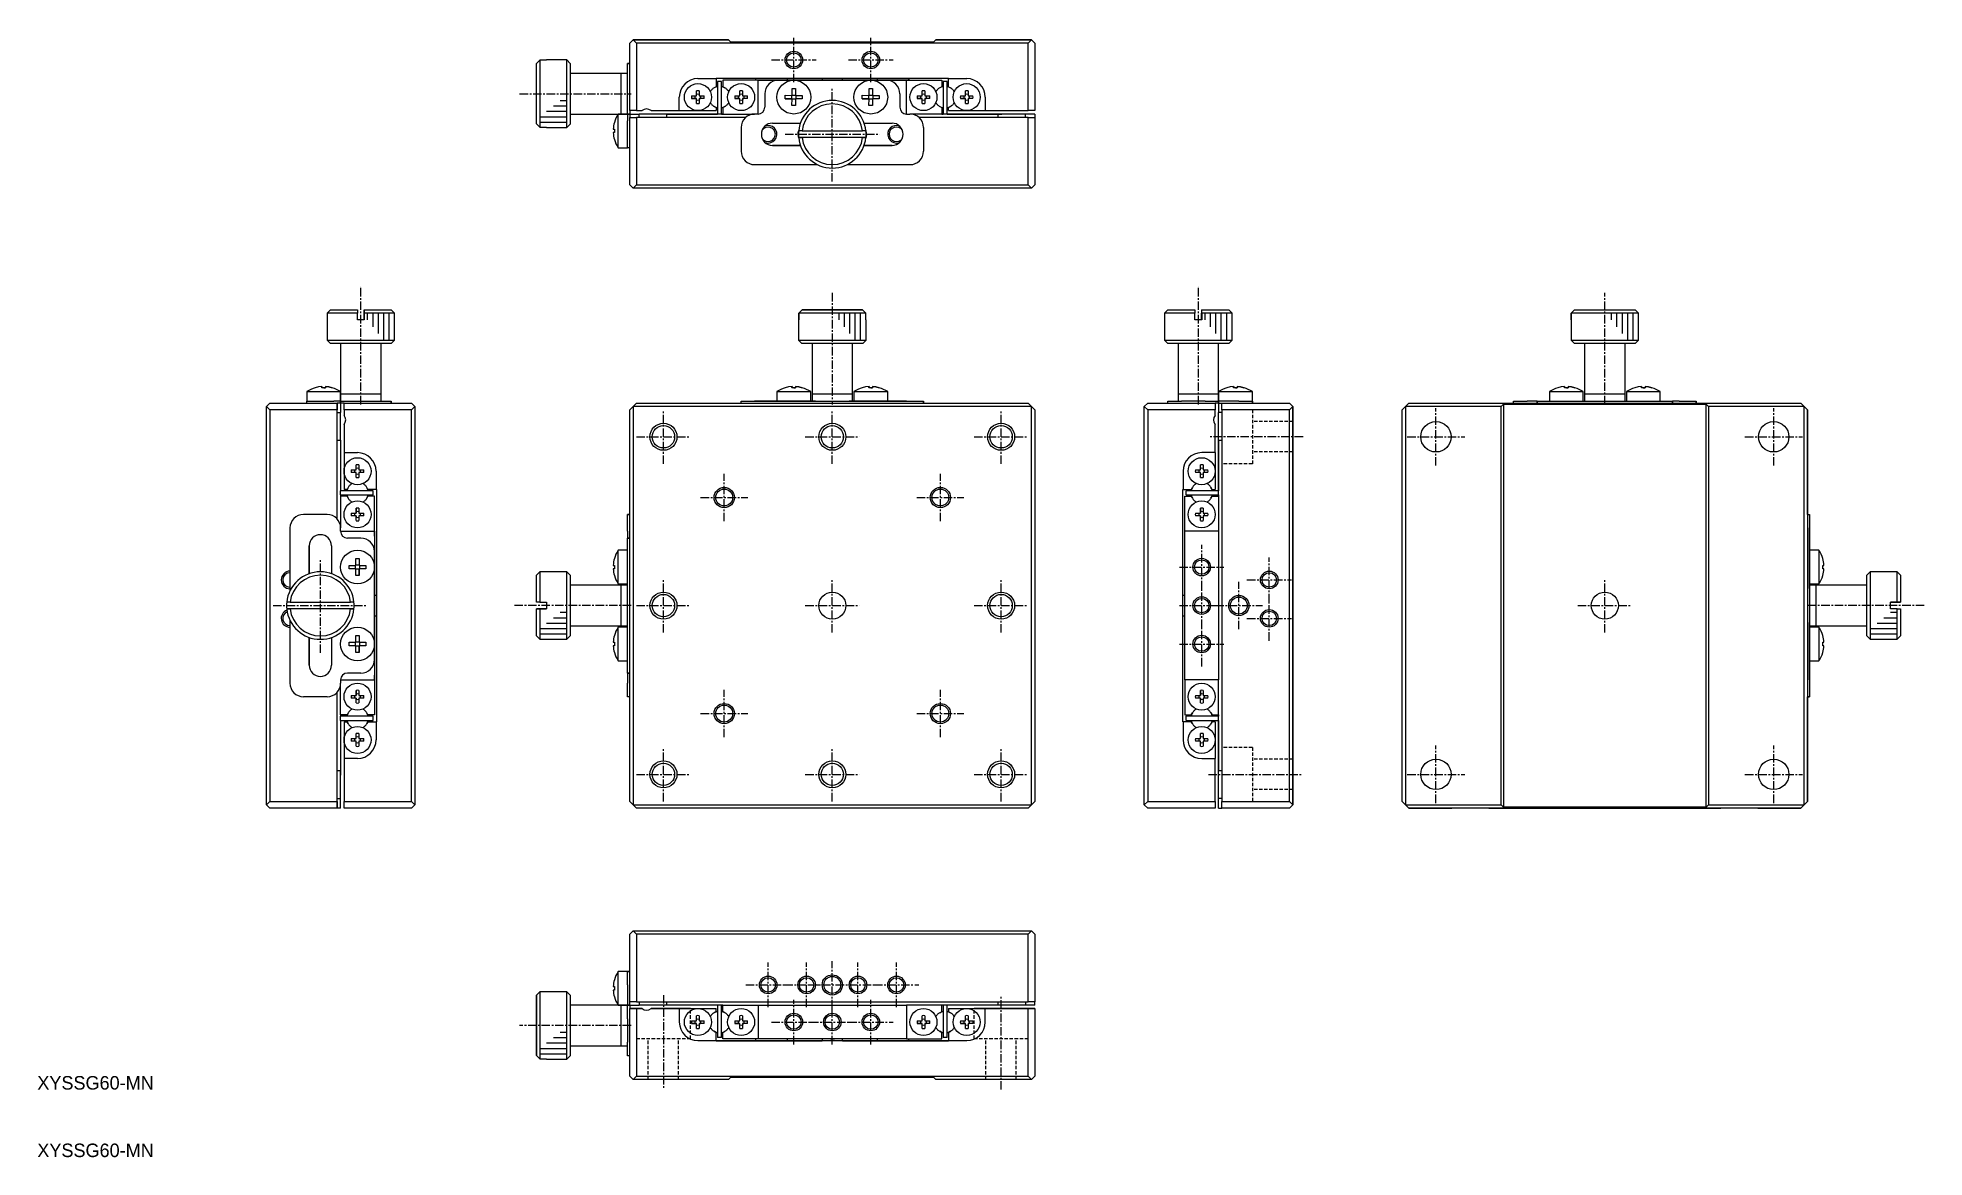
# Model space of a CAD drawing. Extents: x 10 to 289, y 10 to 176.
import ezdxf

# ---------------------------------------------------------------- set-up
doc = ezdxf.new("R2010")
doc.units = 0
doc.linetypes.add('CENTER', pattern=[2, 1.25, -0.25, 0.25, -0.25])
doc.linetypes.add('DASHED', pattern=[0.75, 0.5, -0.25])
doc.layers.get('0').update_dxf_attribs({"linetype": 'CONTINUOUS'})
doc.layers.add('CENTER', color=1, linetype='CENTER')
doc.styles.get("Standard").update_dxf_attribs({"font": 'FGP教科書体NT-M'})

msp = doc.modelspace()

# ---------------------------------------------------------------- texts
at = {"color": 7, "linetype": 'CONTINUOUS'}
for p in [(10, 20), (10, 10)]:
    msp.add_text('XYSSG60-MN', height=2, dxfattribs=at).set_placement(p)

# ---------------------------------------------------------------- linework, layer by layer
at = {"color": 7, "linetype": 'CONTINUOUS'}
for p, q in [((97.71, 175), (98.21, 175.5)), ((98.21, 175.5), (97.71, 175)), ((97.71, 165), (97.71, 175)), ((98.21, 175.5), (98.71, 175)), ((98.21, 175.5), (112.36, 175.5)), ((112.36, 175.5), (98.21, 175.5)), ((156.71, 175), (98.71, 175)), ((98.71, 175), (98.71, 165)), ((104.96, 175.5), (100.46, 175.5)), ((104.96, 175.5), (100.46, 175.5)), ((104.96, 175.5), (100.46, 175.5)), ((104.96, 175.5), (100.46, 175.5)), ((112.71, 175.15), (112.36, 175.5)), ((112.36, 175.5), (112.71, 175.15)), ((142.71, 175.15), (112.71, 175.15)), ((112.71, 175.15), (126.41, 175.15)), ((116.21, 175.15), (121.21, 175.15)), ((116.21, 175.15), (121.21, 175.15)), ((116.21, 175.15), (121.21, 175.15)), ((116.21, 175.15), (121.21, 175.15)), ((126.41, 175.15), (125.71, 175.15)), ((126.41, 175.15), (125.71, 175.15)), ((129.01, 175.15), (142.71, 175.15)), ((129.71, 175.15), (129.01, 175.15)), ((129.71, 175.15), (129.01, 175.15)), ((134.21, 175.15), (139.21, 175.15)), ((134.21, 175.15), (139.21, 175.15)), ((134.21, 175.15), (139.21, 175.15)), ((134.21, 175.15), (139.21, 175.15)), ((143.06, 175.5), (142.71, 175.15)), ((142.71, 175.15), (143.06, 175.5)), ((143.06, 175.5), (157.21, 175.5)), ((157.21, 175.5), (143.06, 175.5)), ((154.96, 175.5), (150.46, 175.5)), ((154.96, 175.5), (150.46, 175.5)), ((154.96, 175.5), (150.46, 175.5)), ((154.96, 175.5), (150.46, 175.5)), ((156.71, 175), (157.21, 175.5)), ((156.71, 165), (156.71, 175)), ((157.21, 175.5), (157.71, 175)), ((157.71, 175), (157.21, 175.5)), ((157.71, 175), (157.71, 165)), ((83.91, 171.97), (84.41, 172.47)), ((83.91, 163.03), (83.91, 171.97)), ((84.41, 172.47), (84.41, 162.53)), ((85.41, 172.47), (84.41, 172.47)), ((85.41, 172.5), (85.41, 172.47)), ((88.41, 172.5), (85.41, 172.5)), ((88.41, 162.5), (88.41, 172.5)), ((88.91, 172), (88.41, 172.5)), ((88.91, 172), (88.91, 170.5)), ((88.91, 172), (88.91, 163)), ((88.91, 170.5), (88.91, 164.5)), ((88.91, 170.5), (88.91, 164.5)), ((96.41, 170.5), (88.91, 170.5)), ((96.41, 170.5), (96.41, 167.5)), ((96.41, 170.5), (96.41, 167.5)), ((97.41, 170.5), (96.41, 170.5)), ((97.41, 170), (97.41, 172)), ((97.41, 172), (97.71, 172)), ((97.71, 172), (97.41, 172)), ((97.41, 166.5), (97.41, 170)), ((107.61, 167.2), (107.61, 167.93)), ((107.81, 169.75), (110.51, 169.75)), ((108.01, 167.93), (108.01, 167.2)), ((110.51, 168.54), (110.22, 168.37)), ((110.51, 169.8), (144.91, 169.8)), ((110.51, 169.75), (110.51, 169.8)), ((110.51, 169.75), (110.51, 168.54)), ((110.71, 169.3), (110.71, 164.5)), ((111.31, 169.3), (110.71, 169.3)), ((111.31, 164.5), (111.31, 169.3)), ((116.71, 169.5), (111.51, 169.5)), ((116.36, 169.5), (111.51, 169.5)), ((111.51, 169.5), (111.51, 168.54)), ((111.51, 168.54), (111.81, 168.37)), ((114.01, 167.2), (114.01, 167.93)), ((114.41, 167.93), (114.41, 167.2)), ((116.36, 169.5), (116.21, 169.5)), ((116.36, 169.5), (116.21, 169.5)), ((116.71, 169.5), (116.21, 169.5)), ((116.36, 169.5), (116.21, 169.5)), ((116.36, 169.8), (116.36, 169.5)), ((116.71, 169.5), (119.71, 169.5)), ((116.71, 164.5), (116.71, 169.5)), ((119.71, 169.5), (116.71, 169.5)), ((122.01, 169.5), (119.71, 169.5)), ((119.71, 169.5), (122.01, 169.5)), ((121.06, 169.5), (121.06, 169.8)), ((121.75, 167.26), (121.76, 168.26)), ((121.76, 168.26), (122.28, 168.26)), ((133.41, 169.5), (122.01, 169.5)), ((122.01, 169.5), (133.41, 169.5)), ((122.28, 168.26), (122.27, 167.26)), ((126.21, 169.8), (126.21, 169.5)), ((129.21, 169.5), (129.21, 169.8)), ((133.15, 167.26), (133.16, 168.26)), ((133.16, 168.26), (133.68, 168.26)), ((135.71, 169.5), (133.41, 169.5)), ((133.41, 169.5), (135.71, 169.5)), ((133.68, 168.26), (133.67, 167.26)), ((134.36, 169.8), (134.36, 169.5)), ((135.71, 169.5), (138.71, 169.5)), ((138.71, 169.5), (135.71, 169.5)), ((138.71, 169.5), (143.91, 169.5)), ((138.71, 164.5), (138.71, 169.5)), ((139.21, 169.5), (138.71, 169.5)), ((139.06, 169.5), (139.06, 169.8)), ((139.06, 169.5), (143.91, 169.5)), ((139.21, 169.5), (139.06, 169.5)), ((139.21, 169.5), (139.06, 169.5)), ((139.21, 169.5), (139.06, 169.5)), ((141.01, 167.2), (141.01, 167.93)), ((141.41, 167.93), (141.41, 167.2)), ((143.91, 168.54), (143.62, 168.37)), ((143.91, 169.5), (143.91, 168.54)), ((144.11, 169.3), (144.11, 164.5)), ((144.71, 169.3), (144.11, 169.3)), ((144.71, 164.5), (144.71, 169.3)), ((144.91, 169.75), (144.91, 169.8)), ((144.91, 169.75), (147.61, 169.75)), ((144.91, 168.54), (144.91, 169.75)), ((144.91, 168.54), (145.21, 168.37)), ((147.41, 167.2), (147.41, 167.93)), ((147.81, 167.93), (147.81, 167.2)), ((96.41, 167.5), (96.41, 164.5)), ((96.41, 167.5), (96.41, 164.5)), ((97.41, 164.5), (97.41, 166.5)), ((97.71, 165), (97.71, 164.5)), ((98.71, 165), (97.71, 165)), ((98.71, 165), (99.55, 165)), ((100.87, 165), (105.06, 165)), ((105.06, 165), (105.06, 167)), ((105.06, 165), (107.81, 165)), ((106.88, 167.2), (107.61, 167.2)), ((107.61, 166.8), (106.88, 166.8)), ((106.88, 166.8), (107.42, 166.8)), ((107.42, 166.8), (107.61, 166.8)), ((107.61, 166.07), (107.61, 166.8)), ((107.81, 165), (110.51, 165)), ((108.01, 167.2), (108.74, 167.2)), ((108.74, 166.8), (108.01, 166.8)), ((108.01, 166.8), (108.01, 166.07)), ((108.01, 166.8), (108.2, 166.8)), ((108.74, 166.8), (108.2, 166.8)), ((110.22, 165.63), (110.51, 165.46)), ((110.51, 165.46), (110.22, 165.63)), ((110.51, 165.46), (110.51, 165)), ((111.81, 165.63), (111.51, 165.46)), ((111.81, 165.63), (111.51, 165.46)), ((111.51, 165.46), (111.51, 164.5)), ((113.28, 167.2), (114.01, 167.2)), ((114.01, 166.8), (113.28, 166.8)), ((113.28, 166.8), (113.82, 166.8)), ((113.82, 166.8), (114.01, 166.8)), ((114.01, 166.07), (114.01, 166.8)), ((114.41, 167.2), (115.14, 167.2)), ((115.14, 166.8), (114.41, 166.8)), ((114.41, 166.8), (114.41, 166.07)), ((114.41, 166.8), (114.6, 166.8)), ((115.14, 166.8), (114.6, 166.8)), ((117.71, 167.5), (117.71, 165.5)), ((120.75, 166.75), (120.75, 167.27)), ((120.75, 167.27), (121.75, 167.26)), ((121.75, 166.74), (120.75, 166.75)), ((120.75, 166.75), (121.71, 166.74)), ((121.71, 166.74), (121.71, 167.26)), ((121.75, 166.74), (121.71, 166.74)), ((121.74, 165.74), (121.75, 166.74)), ((122.26, 165.74), (121.74, 165.74)), ((121.75, 167.3), (122.27, 167.3)), ((122.27, 166.7), (121.75, 166.7)), ((122.27, 166.74), (122.26, 165.74)), ((122.27, 167.26), (123.27, 167.25)), ((123.27, 166.73), (122.27, 166.74)), ((122.31, 166.74), (122.27, 166.74)), ((122.31, 167.26), (122.31, 166.74)), ((123.27, 166.73), (122.31, 166.74)), ((123.27, 167.25), (123.27, 166.73)), ((132.15, 166.75), (132.15, 167.27)), ((132.15, 167.27), (133.15, 167.26)), ((133.15, 166.74), (132.15, 166.75)), ((132.15, 166.75), (133.11, 166.74)), ((133.11, 166.74), (133.11, 167.26)), ((133.15, 166.74), (133.11, 166.74)), ((133.14, 165.74), (133.15, 166.74)), ((133.66, 165.74), (133.14, 165.74)), ((133.15, 167.3), (133.67, 167.3)), ((133.67, 166.7), (133.15, 166.7)), ((133.67, 166.74), (133.66, 165.74)), ((133.67, 167.26), (134.67, 167.25)), ((134.67, 166.73), (133.67, 166.74)), ((133.71, 166.74), (133.67, 166.74)), ((133.71, 167.26), (133.71, 166.74)), ((134.67, 166.73), (133.71, 166.74)), ((134.67, 167.25), (134.67, 166.73)), ((137.71, 167.5), (137.71, 165.5)), ((140.28, 167.2), (141.01, 167.2)), ((141.01, 166.8), (140.28, 166.8)), ((140.28, 166.8), (140.82, 166.8)), ((140.82, 166.8), (141.01, 166.8)), ((141.01, 166.07), (141.01, 166.8)), ((141.41, 167.2), (142.14, 167.2)), ((142.14, 166.8), (141.41, 166.8)), ((141.41, 166.8), (141.41, 166.07)), ((141.41, 166.8), (141.6, 166.8)), ((142.14, 166.8), (141.6, 166.8)), ((143.62, 165.63), (143.91, 165.46)), ((143.62, 165.63), (143.91, 165.46)), ((143.91, 165.46), (143.91, 164.5)), ((145.21, 165.63), (144.91, 165.46)), ((144.91, 165.46), (145.21, 165.63)), ((144.91, 165), (144.91, 165.46)), ((144.91, 165), (147.61, 165)), ((146.68, 167.2), (147.41, 167.2)), ((147.41, 166.8), (146.68, 166.8)), ((146.68, 166.8), (147.22, 166.8)), ((147.22, 166.8), (147.41, 166.8)), ((147.41, 166.07), (147.41, 166.8)), ((147.61, 165), (150.36, 165)), ((147.81, 167.2), (148.54, 167.2)), ((148.54, 166.8), (147.81, 166.8)), ((147.81, 166.8), (147.81, 166.07)), ((147.81, 166.8), (148, 166.8)), ((148.54, 166.8), (148, 166.8)), ((150.36, 167), (150.36, 165)), ((150.36, 165), (156.71, 165)), ((157.71, 165), (156.71, 165)), ((84.41, 162.53), (83.91, 163.03)), ((84.41, 162.53), (85.41, 162.53)), ((85.41, 162.53), (85.41, 162.5)), ((85.41, 162.5), (88.41, 162.5)), ((88.41, 162.5), (88.91, 163)), ((88.91, 164.5), (88.91, 163)), ((88.91, 164.5), (96.02, 164.5)), ((95.28, 162.26), (95.45, 162.26)), ((95.44, 163.26), (95.45, 163.26)), ((95.45, 162.26), (95.45, 161.74)), ((96.02, 162), (96.02, 164.5)), ((97.41, 164.5), (96.02, 164.5)), ((96.02, 164.5), (96.41, 164.5)), ((96.41, 164.5), (97.41, 164.5)), ((97.71, 164.5), (97.41, 164.5)), ((97.41, 164.5), (97.71, 164.5)), ((97.41, 164.5), (97.41, 163.5)), ((97.41, 163.07), (97.41, 163.5)), ((97.41, 161.5), (97.41, 163.07)), ((97.71, 164.5), (99.11, 164.5)), ((97.71, 164.5), (99.11, 164.5)), ((97.71, 164.5), (97.71, 164)), ((97.71, 154), (97.71, 164)), ((97.71, 164), (98.71, 164)), ((98.71, 164), (98.71, 154)), ((114.89, 164), (98.71, 164)), ((103.21, 164.5), (99.11, 164.5)), ((103.21, 164.5), (99.11, 164.5)), ((99.11, 164), (99.11, 164.5)), ((103.21, 164), (103.21, 164.5)), ((103.21, 164.5), (110.71, 164.5)), ((110.71, 164.5), (103.21, 164.5)), ((111.31, 164.5), (110.71, 164.5)), ((111.31, 164.5), (111.51, 164.5)), ((111.51, 164.5), (111.31, 164.5)), ((111.51, 164.5), (116.21, 164.5)), ((114.21, 162.5), (114.21, 159)), ((116.71, 164.5), (116.21, 164.5)), ((116.71, 164.5), (116.21, 164.5)), ((118.86, 163.15), (122.99, 163.15)), ((132.43, 163.15), (136.56, 163.15)), ((138.71, 164.5), (139.21, 164.5)), ((138.71, 164.5), (139.21, 164.5)), ((143.91, 164.5), (139.21, 164.5)), ((156.71, 164), (140.53, 164)), ((141.21, 162.5), (141.21, 159)), ((143.91, 164.5), (144.11, 164.5)), ((144.11, 164.5), (143.91, 164.5)), ((144.71, 164.5), (144.11, 164.5)), ((144.71, 164.5), (152.21, 164.5)), ((152.21, 164.5), (144.71, 164.5)), ((152.21, 164.5), (152.21, 164)), ((156.31, 164.5), (152.21, 164.5)), ((156.31, 164.5), (152.21, 164.5)), ((152.21, 164.5), (152.81, 164.5)), ((152.21, 164.5), (152.81, 164.5)), ((157.71, 164.5), (156.31, 164.5)), ((157.71, 164.5), (156.31, 164.5)), ((156.31, 164), (156.31, 164.5)), ((156.71, 154), (156.71, 164)), ((156.71, 164), (157.71, 164)), ((157.71, 164.5), (157.71, 164)), ((157.71, 164), (157.71, 154)), ((95.45, 161.74), (95.28, 161.74)), ((95.45, 160.74), (95.44, 160.74)), ((96.02, 159.5), (96.02, 162)), ((96.02, 159.5), (97.41, 159.5)), ((97.41, 159.5), (97.41, 161.5)), ((97.71, 159.5), (97.41, 159.5)), ((122.99, 159.85), (118.86, 159.85)), ((118.86, 159.85), (122.99, 159.85)), ((123.24, 162), (122.74, 162)), ((132.69, 161), (122.74, 161)), ((122.74, 161), (123.24, 161)), ((123.24, 162), (132.18, 162)), ((132.18, 161), (123.24, 161)), ((132.69, 162), (132.18, 162)), ((132.18, 161), (132.69, 161)), ((136.56, 159.85), (132.43, 159.85)), ((132.43, 159.85), (136.56, 159.85)), ((116.21, 157), (125.53, 157)), ((129.89, 157), (139.21, 157)), ((98.21, 153.5), (97.71, 154)), ((98.71, 154), (98.21, 153.5)), ((98.71, 154), (156.71, 154)), ((157.21, 153.5), (156.71, 154)), ((157.71, 154), (157.21, 153.5)), ((157.21, 153.5), (98.21, 153.5)), ((53.41, 135.49), (52.91, 134.99)), ((57.41, 134.99), (52.91, 134.99)), ((52.91, 134.99), (52.91, 130.99)), ((53.41, 135.49), (57.41, 135.49)), ((53.41, 135.49), (57.4, 135.49)), ((57.41, 135.49), (57.4, 135.49)), ((57.41, 135.49), (57.41, 134.99)), ((57.41, 133.99), (57.41, 134.99)), ((58.4, 135.49), (58.4, 134.99)), ((58.4, 135.49), (58.41, 135.49)), ((58.4, 135.49), (62.41, 135.49)), ((58.4, 133.99), (58.4, 134.99)), ((58.41, 134.99), (58.41, 135.49)), ((58.41, 135.49), (62.41, 135.49)), ((62.91, 134.99), (58.41, 134.99)), ((58.41, 134.99), (58.41, 133.99)), ((62.91, 134.99), (62.41, 135.49)), ((62.91, 130.99), (62.91, 134.99)), ((122.74, 134.99), (123.24, 135.49)), ((123.24, 135.49), (122.74, 134.99)), ((122.74, 133.99), (122.74, 134.99)), ((122.74, 134.99), (122.74, 133.99)), ((132.69, 134.99), (122.74, 134.99)), ((123.24, 135.49), (132.18, 135.49)), ((132.18, 135.49), (123.24, 135.49)), ((123.24, 135.49), (123.24, 135.49)), ((132.18, 135.49), (132.69, 134.99)), ((132.69, 133.99), (132.69, 134.99)), ((177.41, 135.49), (176.91, 134.99)), ((181.41, 134.99), (176.91, 134.99)), ((176.91, 134.99), (176.91, 130.99)), ((177.41, 135.49), (181.41, 135.49)), ((181.41, 135.49), (181.41, 134.99)), ((181.41, 133.99), (181.41, 134.99)), ((182.4, 135.49), (182.4, 134.99)), ((182.4, 135.49), (182.41, 135.49)), ((182.4, 133.99), (182.4, 134.99)), ((182.41, 134.99), (182.41, 135.49)), ((182.41, 135.49), (186.41, 135.49)), ((186.91, 134.99), (182.41, 134.99)), ((182.41, 134.99), (182.41, 133.99)), ((186.91, 134.99), (186.41, 135.49)), ((186.91, 130.99), (186.91, 134.99)), ((237.12, 134.99), (237.63, 135.49)), ((237.63, 135.49), (237.12, 134.99)), ((237.12, 134.99), (237.12, 133.99)), ((247.07, 134.99), (237.12, 134.99)), ((237.12, 133.99), (237.12, 134.99)), ((237.63, 135.49), (246.57, 135.49)), ((237.63, 135.49), (237.63, 135.49)), ((246.57, 135.49), (247.07, 134.99)), ((247.07, 133.99), (247.07, 134.99)), ((58.4, 133.99), (57.4, 133.99)), ((58.41, 133.99), (57.41, 133.99)), ((58.4, 133.99), (58.41, 133.99)), ((122.74, 133.99), (122.71, 133.99)), ((122.74, 133.99), (122.71, 133.99)), ((122.71, 133.99), (122.71, 130.99)), ((122.74, 133.99), (122.74, 133.99)), ((132.71, 133.99), (132.69, 133.99)), ((132.71, 133.99), (132.69, 133.99)), ((132.71, 130.99), (132.71, 133.99)), ((182.41, 133.99), (181.41, 133.99)), ((237.12, 133.99), (237.1, 133.99)), ((237.1, 133.99), (237.1, 130.99)), ((247.1, 133.99), (247.07, 133.99)), ((247.1, 130.99), (247.1, 133.99)), ((52.91, 130.99), (57.91, 130.99)), ((52.91, 130.99), (53.41, 130.49)), ((57.91, 130.49), (53.41, 130.49)), ((54.91, 130.49), (54.91, 123.39)), ((57.91, 130.99), (62.91, 130.99)), ((62.41, 130.49), (57.91, 130.49)), ((60.91, 122.99), (60.91, 130.49)), ((62.41, 130.49), (62.91, 130.99)), ((122.71, 130.99), (132.71, 130.99)), ((122.71, 130.99), (123.21, 130.49)), ((132.21, 130.49), (123.21, 130.49)), ((124.71, 130.49), (124.71, 122.99)), ((130.71, 122.99), (130.71, 130.49)), ((132.21, 130.49), (132.71, 130.99)), ((176.91, 130.99), (186.91, 130.99)), ((176.91, 130.99), (177.41, 130.49)), ((178.91, 130.49), (177.41, 130.49)), ((186.41, 130.49), (177.41, 130.49)), ((181.9, 130.49), (178.91, 130.49)), ((184.91, 130.49), (178.91, 130.49)), ((178.91, 130.49), (178.91, 122.99)), ((184.91, 130.49), (181.9, 130.49)), ((186.41, 130.49), (184.91, 130.49)), ((184.91, 123.39), (184.91, 130.49)), ((186.41, 130.49), (186.91, 130.99)), ((237.1, 130.99), (247.1, 130.99)), ((237.1, 130.99), (237.6, 130.49)), ((239.1, 130.49), (237.6, 130.49)), ((246.6, 130.49), (237.6, 130.49)), ((245.1, 130.49), (239.1, 130.49)), ((245.1, 130.49), (239.1, 130.49)), ((239.1, 130.49), (239.1, 122.99)), ((246.6, 130.49), (245.1, 130.49)), ((245.1, 122.99), (245.1, 130.49)), ((246.6, 130.49), (247.1, 130.99)), ((49.91, 123.39), (54.91, 123.39)), ((49.91, 123.39), (49.91, 121.99)), ((51.64, 124.07), (51.14, 123.96)), ((51.14, 123.96), (51.15, 123.96)), ((51.14, 123.96), (51.14, 123.96)), ((52.14, 124.13), (51.64, 124.07)), ((52.14, 124.13), (52.14, 123.96)), ((52.14, 124.07), (52.14, 124.13)), ((52.14, 123.96), (52.14, 124.07)), ((52.66, 123.96), (52.14, 123.96)), ((52.15, 124.13), (52.15, 123.96)), ((52.15, 124.13), (52.15, 124.07)), ((52.15, 124.07), (52.15, 123.96)), ((52.41, 123.96), (52.67, 123.96)), ((53.17, 124.07), (52.66, 124.13)), ((52.66, 124.13), (52.66, 124.07)), ((52.66, 124.07), (52.66, 123.96)), ((52.67, 124.13), (52.67, 124.13)), ((52.67, 124.13), (53.17, 124.07)), ((53.17, 124.07), (53.67, 123.96)), ((53.66, 123.96), (53.17, 124.07)), ((53.67, 123.96), (53.66, 123.96)), ((54.91, 121.99), (54.91, 123.39)), ((54.91, 123.39), (54.91, 122.99)), ((57.91, 122.99), (54.91, 122.99)), ((57.91, 122.99), (54.91, 122.99)), ((54.91, 122.99), (54.91, 121.99)), ((60.91, 122.99), (57.91, 122.99)), ((60.91, 122.99), (57.91, 122.99)), ((60.91, 121.99), (60.91, 122.99)), ((119.51, 123.39), (124.51, 123.39)), ((119.51, 123.39), (119.51, 121.99)), ((121.25, 124.07), (120.75, 123.96)), ((120.75, 123.96), (120.75, 123.96)), ((120.75, 123.96), (120.75, 123.96)), ((121.75, 124.13), (121.25, 124.07)), ((121.74, 123.96), (121.75, 124.07)), ((122.26, 123.96), (121.74, 123.96)), ((121.75, 124.13), (121.75, 123.96)), ((121.75, 124.13), (121.75, 123.96)), ((121.75, 124.13), (121.76, 124.07)), ((121.75, 124.07), (121.75, 124.13)), ((121.76, 124.07), (121.76, 123.96)), ((122.01, 123.96), (122.28, 123.96)), ((122.27, 124.07), (122.26, 123.96)), ((122.27, 124.13), (122.27, 124.13)), ((122.27, 124.13), (122.78, 124.07)), ((122.77, 124.07), (122.27, 124.13)), ((122.27, 124.13), (122.27, 124.07)), ((123.27, 123.96), (122.77, 124.07)), ((122.78, 124.07), (123.27, 123.96)), ((123.27, 123.96), (123.27, 123.96)), ((124.51, 121.99), (124.51, 123.39)), ((130.71, 122.99), (124.71, 122.99)), ((130.71, 122.99), (124.71, 122.99)), ((124.71, 122.99), (124.71, 121.99)), ((130.71, 121.99), (130.71, 122.99)), ((130.91, 123.39), (135.91, 123.39)), ((130.91, 123.39), (130.91, 121.99)), ((132.65, 124.07), (132.15, 123.96)), ((132.15, 123.96), (132.15, 123.96)), ((132.15, 123.96), (132.15, 123.96)), ((133.15, 124.13), (132.65, 124.07)), ((133.14, 123.96), (133.15, 124.07)), ((133.66, 123.96), (133.14, 123.96)), ((133.15, 124.13), (133.15, 123.96)), ((133.15, 124.13), (133.15, 123.96)), ((133.15, 124.13), (133.16, 124.07)), ((133.15, 124.07), (133.15, 124.13)), ((133.16, 124.07), (133.16, 123.96)), ((133.41, 123.96), (133.68, 123.96)), ((133.67, 124.07), (133.66, 123.96)), ((133.67, 124.13), (133.67, 124.13)), ((133.67, 124.13), (134.18, 124.07)), ((134.17, 124.07), (133.67, 124.13)), ((133.67, 124.13), (133.67, 124.07)), ((134.67, 123.96), (134.17, 124.07)), ((134.18, 124.07), (134.67, 123.96)), ((134.67, 123.96), (134.67, 123.96)), ((135.91, 121.99), (135.91, 123.39)), ((184.91, 122.99), (178.91, 122.99)), ((184.91, 122.99), (178.91, 122.99)), ((178.91, 122.99), (178.91, 121.99)), ((184.91, 123.39), (189.91, 123.39)), ((184.91, 123.39), (184.91, 121.99)), ((184.91, 122.99), (184.91, 123.39)), ((184.91, 121.99), (184.91, 122.99)), ((186.64, 124.07), (186.14, 123.96)), ((186.14, 123.96), (186.15, 123.96)), ((186.14, 123.96), (186.14, 123.96)), ((187.14, 124.13), (186.64, 124.07)), ((187.14, 124.13), (187.14, 123.96)), ((187.14, 124.07), (187.14, 124.13)), ((187.14, 123.96), (187.14, 124.07)), ((187.66, 123.96), (187.14, 123.96)), ((187.15, 124.13), (187.15, 123.96)), ((187.15, 124.13), (187.15, 124.07)), ((187.15, 124.07), (187.15, 123.96)), ((187.41, 123.96), (187.67, 123.96)), ((188.17, 124.07), (187.66, 124.13)), ((187.66, 124.13), (187.66, 124.07)), ((187.66, 124.07), (187.66, 123.96)), ((187.67, 124.13), (187.67, 124.13)), ((187.67, 124.13), (188.17, 124.07)), ((188.17, 124.07), (188.67, 123.96)), ((188.66, 123.96), (188.17, 124.07)), ((188.67, 123.96), (188.66, 123.96)), ((189.91, 121.99), (189.91, 123.39)), ((233.9, 123.39), (236.38, 123.39)), ((233.9, 123.39), (233.9, 121.99)), ((235.63, 124.07), (235.14, 123.96)), ((235.14, 123.96), (235.14, 123.96)), ((235.14, 123.96), (235.14, 123.96)), ((236.14, 124.13), (235.63, 124.07)), ((236.13, 124.07), (236.14, 124.13)), ((236.13, 123.96), (236.13, 124.07)), ((236.65, 123.96), (236.13, 123.96)), ((236.14, 124.13), (236.14, 123.96)), ((236.14, 124.13), (236.14, 123.96)), ((236.14, 124.13), (236.14, 124.07)), ((236.14, 124.07), (236.15, 123.96)), ((236.38, 123.39), (238.9, 123.39)), ((236.4, 123.96), (236.67, 123.96)), ((236.66, 124.13), (236.65, 124.07)), ((236.65, 124.07), (236.65, 123.96)), ((236.66, 124.13), (236.66, 124.13)), ((237.16, 124.07), (236.66, 124.13)), ((236.66, 124.13), (237.16, 124.07)), ((237.66, 123.96), (237.16, 124.07)), ((237.16, 124.07), (237.66, 123.96)), ((237.66, 123.96), (237.66, 123.96)), ((238.9, 121.99), (238.9, 123.39)), ((242.1, 122.99), (239.1, 122.99)), ((242.1, 122.99), (239.1, 122.99)), ((239.1, 122.99), (239.1, 121.99)), ((245.1, 122.99), (242.1, 122.99)), ((245.1, 122.99), (242.1, 122.99)), ((245.1, 121.99), (245.1, 122.99)), ((245.3, 123.39), (247.78, 123.39)), ((245.3, 123.39), (245.3, 121.99)), ((247.03, 124.07), (246.54, 123.96)), ((246.54, 123.96), (246.54, 123.96)), ((246.54, 123.96), (246.54, 123.96)), ((247.54, 124.13), (247.03, 124.07)), ((247.53, 124.07), (247.54, 124.13)), ((247.53, 123.96), (247.53, 124.07)), ((248.05, 123.96), (247.53, 123.96)), ((247.54, 124.13), (247.54, 123.96)), ((247.54, 124.13), (247.54, 123.96)), ((247.54, 124.13), (247.54, 124.07)), ((247.54, 124.07), (247.55, 123.96)), ((247.78, 123.39), (250.3, 123.39)), ((247.8, 123.96), (248.07, 123.96)), ((248.06, 124.13), (248.05, 124.07)), ((248.05, 124.07), (248.05, 123.96)), ((248.06, 124.13), (248.06, 124.13)), ((248.56, 124.07), (248.06, 124.13)), ((248.06, 124.13), (248.56, 124.07)), ((249.06, 123.96), (248.56, 124.07)), ((248.56, 124.07), (249.06, 123.96)), ((249.06, 123.96), (249.06, 123.96)), ((250.3, 121.99), (250.3, 123.39)), ((43.91, 121.19), (44.41, 121.69)), ((44.41, 120.69), (43.91, 121.19)), ((43.91, 62.19), (43.91, 121.19)), ((44.41, 121.69), (54.41, 121.69)), ((54.41, 120.69), (44.41, 120.69)), ((44.41, 120.69), (44.41, 62.69)), ((49.91, 121.69), (49.91, 121.99)), ((49.91, 121.99), (51.91, 121.99)), ((51.91, 121.99), (53.91, 121.99)), ((54.91, 121.99), (53.91, 121.99)), ((54.91, 121.69), (54.41, 121.69)), ((54.41, 121.69), (54.41, 120.69)), ((54.41, 119.14), (54.41, 121.69)), ((54.41, 104.52), (54.41, 120.69)), ((54.41, 120.29), (54.91, 120.29)), ((54.91, 121.69), (54.91, 121.99)), ((54.91, 121.99), (56.91, 121.99)), ((54.91, 121.99), (54.91, 121.69)), ((55.41, 121.69), (54.91, 121.69)), ((54.91, 121.69), (54.91, 120.29)), ((54.91, 121.69), (54.91, 120.29)), ((54.91, 116.19), (54.91, 120.29)), ((54.91, 116.19), (54.91, 120.29)), ((55.41, 121.69), (65.41, 121.69)), ((55.41, 120.69), (55.41, 121.69)), ((65.41, 120.69), (55.41, 120.69)), ((55.41, 120.69), (55.41, 119.86)), ((56.91, 121.99), (60.41, 121.99)), ((60.41, 121.99), (62.41, 121.99)), ((62.41, 121.99), (62.41, 121.69)), ((62.41, 121.69), (62.41, 121.99)), ((65.41, 121.69), (65.91, 121.19)), ((65.91, 121.19), (65.41, 120.69)), ((65.41, 62.69), (65.41, 120.69)), ((65.91, 121.19), (65.91, 62.19)), ((98.21, 121.19), (97.71, 120.69)), ((97.71, 62.69), (97.71, 120.69)), ((98.71, 121.69), (98.21, 121.19)), ((157.21, 121.19), (98.21, 121.19)), ((98.21, 121.19), (98.21, 62.19)), ((98.71, 121.69), (156.71, 121.69)), ((114.21, 121.99), (116.21, 121.99)), ((114.21, 121.99), (116.21, 121.99)), ((114.21, 121.69), (114.21, 121.99)), ((116.21, 121.99), (139.21, 121.99)), ((116.71, 121.99), (116.21, 121.99)), ((117.71, 121.99), (116.71, 121.99)), ((118.86, 121.99), (117.21, 121.99)), ((118.86, 121.99), (117.21, 121.99)), ((117.71, 121.99), (119.51, 121.99)), ((125.21, 121.99), (118.86, 121.99)), ((118.86, 121.99), (124.71, 121.99)), ((124.71, 121.99), (124.51, 121.99)), ((136.56, 121.99), (130.22, 121.99)), ((130.71, 121.99), (136.56, 121.99)), ((130.91, 121.99), (130.71, 121.99)), ((135.91, 121.99), (137.71, 121.99)), ((138.21, 121.99), (136.56, 121.99)), ((138.21, 121.99), (136.56, 121.99)), ((138.71, 121.99), (137.71, 121.99)), ((138.71, 121.99), (139.21, 121.99)), ((139.21, 121.99), (141.21, 121.99)), ((139.21, 121.99), (141.21, 121.99)), ((141.21, 121.99), (141.21, 121.69)), ((141.21, 121.69), (141.21, 121.99)), ((157.21, 121.19), (156.71, 121.69)), ((157.21, 62.19), (157.21, 121.19)), ((157.71, 120.69), (157.21, 121.19)), ((157.71, 120.69), (157.71, 62.69)), ((173.91, 121.19), (174.41, 121.69)), ((173.91, 62.19), (173.91, 121.19)), ((174.41, 120.69), (173.91, 121.19)), ((174.41, 121.69), (184.41, 121.69)), ((174.41, 120.69), (174.41, 62.69)), ((184.41, 120.69), (174.41, 120.69)), ((177.41, 121.69), (177.41, 121.99)), ((177.41, 121.99), (179.41, 121.99)), ((182.91, 121.99), (179.41, 121.99)), ((182.91, 121.99), (184.91, 121.99)), ((184.91, 121.69), (184.41, 121.69)), ((184.41, 121.69), (184.41, 120.69)), ((184.41, 119.86), (184.41, 120.69)), ((184.91, 121.99), (184.91, 121.69)), ((184.91, 121.69), (184.91, 121.99)), ((185.91, 121.99), (184.91, 121.99)), ((184.91, 121.99), (184.91, 121.69)), ((184.91, 121.69), (184.91, 121.99)), ((184.91, 121.69), (185.41, 121.69)), ((184.91, 121.69), (184.91, 120.29)), ((184.91, 116.19), (184.91, 120.29)), ((185.41, 120.29), (184.91, 120.29)), ((185.41, 121.69), (195.41, 121.69)), ((185.41, 120.69), (185.41, 121.69)), ((185.41, 120.69), (185.41, 62.69)), ((195.41, 120.69), (185.41, 120.69)), ((187.91, 121.99), (185.91, 121.99)), ((187.91, 121.99), (189.91, 121.99)), ((189.91, 121.99), (189.91, 121.69)), ((189.91, 121.69), (189.91, 121.99)), ((195.41, 121.69), (195.91, 121.19)), ((195.91, 121.19), (195.41, 121.69)), ((195.91, 121.19), (195.41, 120.69)), ((195.41, 62.69), (195.41, 120.69)), ((195.56, 121.54), (195.91, 121.19)), ((195.91, 121.19), (195.56, 121.54)), ((195.91, 121.19), (195.91, 62.19)), ((195.91, 62.19), (195.91, 121.19)), ((212.6, 121.19), (212.1, 120.69)), ((212.1, 62.69), (212.1, 120.69)), ((213.1, 121.69), (212.6, 121.19)), ((212.6, 121.19), (212.6, 62.19)), ((226.75, 121.19), (212.6, 121.19)), ((213.1, 121.69), (271.1, 121.69)), ((226.75, 121.19), (227.1, 121.54)), ((226.75, 62.19), (226.75, 121.19)), ((227.1, 121.54), (227.1, 61.84)), ((227.1, 121.54), (257.1, 121.54)), ((228.6, 121.69), (228.6, 121.99)), ((228.6, 121.99), (230.6, 121.99)), ((231.1, 121.99), (230.6, 121.99)), ((232.1, 121.99), (231.1, 121.99)), ((232.1, 121.69), (232.1, 121.99)), ((232.1, 121.99), (234.1, 121.99)), ((232.1, 121.99), (232.1, 121.69)), ((234.1, 121.99), (236.4, 121.99)), ((236.4, 121.99), (247.8, 121.99)), ((247.8, 121.99), (250.1, 121.99)), ((250.1, 121.99), (252.1, 121.99)), ((252.1, 121.99), (252.1, 121.69)), ((252.1, 121.69), (252.1, 121.99)), ((253.1, 121.99), (252.1, 121.99)), ((253.1, 121.99), (253.6, 121.99)), ((253.6, 121.99), (255.6, 121.99)), ((255.6, 121.99), (255.6, 121.69)), ((255.6, 121.75), (255.6, 121.99)), ((257.1, 61.84), (257.1, 121.54)), ((257.1, 121.54), (257.45, 121.19)), ((257.45, 121.19), (257.45, 62.19)), ((271.6, 121.19), (257.45, 121.19)), ((271.6, 121.19), (271.1, 121.69)), ((271.6, 62.19), (271.6, 121.19)), ((272.1, 120.69), (271.6, 121.19)), ((272.1, 120.69), (272.1, 62.69)), ((272.1, 105.19), (272.1, 120.69)), ((54.41, 114.24), (54.41, 119.14)), ((55.41, 118.53), (55.41, 114.34)), ((184.41, 114.34), (184.41, 118.53)), ((195.91, 116.69), (195.91, 118.94)), ((195.91, 114.44), (195.91, 118.94)), ((54.41, 116.19), (54.91, 116.19)), ((54.91, 116.19), (54.91, 108.69)), ((184.91, 108.69), (184.91, 116.19)), ((184.91, 116.19), (185.41, 116.19)), ((184.91, 116.19), (184.91, 108.69)), ((195.91, 114.44), (195.91, 116.69)), ((54.41, 104.52), (54.41, 114.24)), ((55.41, 114.34), (57.41, 114.34)), ((55.41, 114.34), (55.41, 111.59)), ((56.48, 111.79), (57.21, 111.79)), ((57.21, 111.79), (57.21, 112.52)), ((57.61, 112.52), (57.61, 111.79)), ((57.61, 111.79), (58.33, 111.79)), ((181.48, 111.79), (182.21, 111.79)), ((182.21, 111.79), (182.21, 112.52)), ((184.41, 114.34), (182.41, 114.34)), ((182.61, 112.52), (182.61, 111.79)), ((182.61, 111.79), (183.33, 111.79)), ((184.41, 114.34), (184.41, 111.59)), ((55.41, 111.59), (55.41, 108.89)), ((56.03, 109.19), (55.86, 108.89)), ((57.21, 111.39), (56.48, 111.39)), ((57.21, 110.67), (57.21, 111.39)), ((57.61, 111.39), (57.61, 110.67)), ((58.33, 111.39), (57.61, 111.39)), ((58.95, 108.89), (58.78, 109.19)), ((60.16, 111.59), (60.16, 108.89)), ((179.66, 111.59), (179.66, 108.89)), ((181.03, 109.19), (180.86, 108.89)), ((182.21, 111.39), (181.48, 111.39)), ((182.21, 110.67), (182.21, 111.39)), ((182.61, 111.39), (182.61, 110.67)), ((183.33, 111.39), (182.61, 111.39)), ((183.95, 108.89), (183.78, 109.19)), ((184.41, 111.59), (184.41, 108.89)), ((54.91, 108.09), (54.91, 108.69)), ((59.71, 108.69), (54.91, 108.69)), ((54.91, 108.09), (59.71, 108.09)), ((54.91, 108.09), (54.91, 107.89)), ((55.86, 107.89), (54.91, 107.89)), ((54.91, 107.89), (54.91, 103.19)), ((55.86, 108.89), (55.41, 108.89)), ((56.03, 107.6), (55.86, 107.89)), ((56.03, 107.6), (55.86, 107.89)), ((58.95, 107.89), (58.78, 107.6)), ((60.16, 108.89), (58.95, 108.89)), ((59.91, 107.89), (58.95, 107.89)), ((59.71, 108.09), (59.71, 108.69)), ((59.91, 102.69), (59.91, 107.89)), ((59.91, 102.69), (59.91, 107.89)), ((60.16, 108.89), (60.21, 108.89)), ((60.21, 108.89), (60.21, 93.69)), ((179.66, 108.89), (179.61, 108.89)), ((179.61, 93.69), (179.61, 108.89)), ((179.66, 108.89), (180.86, 108.89)), ((179.91, 107.89), (180.86, 107.89)), ((179.91, 102.69), (179.91, 107.89)), ((180.11, 108.09), (180.11, 108.69)), ((184.91, 108.69), (180.11, 108.69)), ((180.11, 108.09), (184.91, 108.09)), ((180.86, 107.89), (181.03, 107.6)), ((180.86, 107.89), (181.03, 107.6)), ((183.78, 107.6), (183.95, 107.89)), ((183.95, 108.89), (184.41, 108.89)), ((183.95, 107.89), (184.91, 107.89)), ((184.91, 108.09), (184.91, 108.69)), ((184.91, 107.89), (184.91, 108.09)), ((184.91, 108.09), (184.91, 107.89)), ((184.91, 107.89), (184.91, 102.69)), ((52.91, 105.19), (49.41, 105.19)), ((56.48, 105.39), (57.21, 105.39)), ((57.21, 104.99), (56.48, 104.99)), ((57.21, 105.39), (57.21, 106.12)), ((57.21, 106.12), (57.21, 105.58)), ((57.21, 105.58), (57.21, 105.39)), ((57.21, 104.27), (57.21, 104.99)), ((57.21, 104.99), (57.21, 104.81)), ((57.21, 104.27), (57.21, 104.81)), ((57.61, 106.12), (57.61, 105.39)), ((57.61, 105.39), (58.33, 105.39)), ((57.61, 104.99), (57.61, 104.27)), ((58.33, 104.99), (57.61, 104.99)), ((97.41, 105.19), (97.71, 105.19)), ((97.41, 103.19), (97.41, 105.19)), ((97.66, 105.19), (97.41, 105.19)), ((181.48, 105.39), (182.21, 105.39)), ((182.21, 104.99), (181.48, 104.99)), ((182.21, 105.39), (182.21, 106.12)), ((182.21, 106.12), (182.21, 105.58)), ((182.21, 105.58), (182.21, 105.39)), ((182.21, 104.27), (182.21, 104.99)), ((182.21, 104.99), (182.21, 104.81)), ((182.21, 104.27), (182.21, 104.81)), ((182.61, 106.12), (182.61, 105.39)), ((182.61, 105.39), (183.33, 105.39)), ((182.61, 104.99), (182.61, 104.27)), ((183.33, 104.99), (182.61, 104.99)), ((272.1, 105.19), (272.4, 105.19)), ((272.4, 105.19), (272.4, 103.19)), ((272.4, 105.19), (272.4, 103.19)), ((47.41, 103.19), (47.41, 93.87)), ((54.91, 102.69), (54.91, 103.19)), ((54.91, 102.69), (54.91, 103.19)), ((54.91, 102.69), (59.91, 102.69)), ((57.91, 101.69), (55.91, 101.69)), ((59.91, 102.69), (59.91, 99.69)), ((59.91, 101.99), (59.91, 102.69)), ((97.41, 102.69), (97.41, 103.19)), ((97.41, 102.69), (97.41, 101.69)), ((97.41, 101.69), (97.71, 101.69)), ((97.41, 99.69), (97.41, 101.69)), ((97.71, 101.69), (97.41, 101.69)), ((179.91, 80.69), (179.91, 102.69)), ((184.91, 102.69), (179.91, 102.69)), ((184.91, 102.69), (184.91, 80.69)), ((272.4, 103.19), (272.4, 80.19)), ((272.4, 102.69), (272.4, 103.19)), ((272.4, 101.69), (272.4, 102.69)), ((272.4, 100.54), (272.4, 102.19)), ((272.4, 100.54), (272.4, 102.19)), ((272.4, 101.69), (272.4, 99.89)), ((50.26, 96.41), (50.26, 100.54)), ((50.26, 100.54), (50.26, 96.41)), ((53.56, 100.54), (53.56, 96.41)), ((57.15, 98.65), (57.67, 98.65)), ((57.15, 97.65), (57.15, 98.65)), ((57.67, 98.65), (57.67, 97.65)), ((57.67, 98.65), (57.67, 97.7)), ((59.91, 97.39), (59.91, 99.69)), ((59.91, 99.69), (59.91, 97.39)), ((95.44, 98.66), (95.45, 98.65)), ((96.02, 94.89), (96.02, 99.89)), ((97.41, 99.89), (96.02, 99.89)), ((97.41, 97.39), (97.41, 99.69)), ((272.4, 100.54), (272.4, 94.69)), ((272.4, 94.2), (272.4, 100.54)), ((273.79, 99.89), (272.4, 99.89)), ((273.79, 99.89), (273.79, 94.89)), ((274.36, 98.65), (274.37, 98.66)), ((56.15, 97.13), (56.15, 97.65)), ((56.15, 97.65), (57.15, 97.65)), ((57.15, 97.13), (56.15, 97.13)), ((57.1, 97.13), (57.1, 97.65)), ((57.15, 97.7), (57.67, 97.7)), ((57.15, 96.14), (57.15, 97.13)), ((57.67, 97.09), (57.15, 97.09)), ((57.67, 96.14), (57.15, 96.14)), ((57.67, 97.7), (57.67, 97.65)), ((57.67, 97.65), (58.66, 97.65)), ((57.67, 97.13), (57.67, 96.14)), ((58.66, 97.13), (57.67, 97.13)), ((57.67, 97.13), (57.67, 97.09)), ((57.67, 96.14), (57.67, 97.09)), ((57.71, 97.65), (57.71, 97.13)), ((58.66, 97.65), (58.66, 97.13)), ((59.91, 85.99), (59.91, 97.39)), ((59.91, 97.39), (59.91, 85.99)), ((84.41, 96.69), (83.91, 96.19)), ((83.91, 92.19), (83.91, 96.19)), ((84.41, 96.69), (84.41, 92.19)), ((88.41, 96.69), (84.41, 96.69)), ((88.41, 86.69), (88.41, 96.69)), ((88.91, 96.19), (88.41, 96.69)), ((88.91, 96.19), (88.91, 87.19)), ((88.91, 96.19), (88.91, 94.69)), ((95.28, 97.65), (95.45, 97.65)), ((95.45, 97.13), (95.28, 97.13)), ((95.45, 96.14), (95.44, 96.13)), ((95.45, 96.14), (95.44, 96.13)), ((95.45, 97.65), (95.45, 97.13)), ((97.41, 85.99), (97.41, 97.39)), ((274.36, 97.13), (274.36, 97.65)), ((274.36, 97.65), (274.53, 97.65)), ((274.53, 97.13), (274.36, 97.13)), ((274.37, 96.13), (274.36, 96.14)), ((281.4, 96.69), (280.9, 96.19)), ((280.9, 91.69), (280.9, 96.19)), ((281.4, 96.69), (281.4, 91.69)), ((285.4, 96.69), (281.4, 96.69)), ((285.4, 92.19), (285.4, 96.69)), ((285.9, 96.19), (285.4, 96.69)), ((285.9, 96.19), (285.9, 92.19)), ((285.9, 96.19), (285.9, 92.19)), ((47.43, 92.19), (46.93, 92.19)), ((47.43, 92.19), (56.38, 92.19)), ((56.88, 92.19), (56.38, 92.19)), ((60.21, 93.19), (59.91, 93.19)), ((60.21, 93.69), (60.21, 89.69)), ((84.41, 92.19), (83.91, 92.19)), ((84.41, 92.19), (85.41, 92.19)), ((85.41, 92.19), (85.41, 91.19)), ((88.91, 94.69), (88.91, 91.69)), ((88.91, 94.69), (88.91, 88.69)), ((96.41, 94.69), (88.91, 94.69)), ((96.02, 94.89), (97.41, 94.89)), ((96.41, 94.69), (96.41, 88.69)), ((96.41, 94.69), (96.41, 88.69)), ((97.41, 94.69), (96.41, 94.69)), ((179.61, 89.69), (179.61, 93.69)), ((179.91, 93.19), (179.61, 93.19)), ((184.91, 94.29), (184.91, 89.09)), ((272.4, 94.69), (272.4, 94.89)), ((272.4, 94.89), (273.79, 94.89)), ((273.4, 94.69), (272.4, 94.69)), ((273.4, 88.69), (273.4, 94.69)), ((273.4, 88.69), (273.4, 94.69)), ((280.9, 94.69), (273.4, 94.69)), ((284.4, 91.19), (284.4, 92.19)), ((285.4, 92.19), (284.4, 92.19)), ((284.4, 92.19), (285.4, 92.19)), ((284.4, 91.19), (284.4, 92.19)), ((285.4, 92.19), (285.9, 92.19)), ((285.9, 92.19), (285.4, 92.19)), ((56.88, 91.19), (46.93, 91.19)), ((46.93, 91.19), (47.43, 91.19)), ((47.41, 89.51), (47.41, 80.19)), ((56.38, 91.19), (47.43, 91.19)), ((56.38, 91.19), (56.88, 91.19)), ((59.91, 90.19), (60.21, 90.19)), ((60.21, 89.69), (60.21, 74.49)), ((83.91, 91.19), (84.41, 91.19)), ((84.41, 91.19), (83.91, 91.19)), ((83.91, 87.19), (83.91, 91.19)), ((84.41, 91.19), (85.41, 91.19)), ((84.41, 91.19), (84.41, 86.69)), ((85.41, 91.19), (84.41, 91.19)), ((88.91, 91.69), (88.91, 88.69)), ((179.61, 90.19), (179.91, 90.19)), ((179.61, 74.49), (179.61, 89.69)), ((280.9, 87.19), (280.9, 91.69)), ((281.4, 91.69), (281.4, 86.69)), ((285.4, 91.19), (284.4, 91.19)), ((285.4, 86.69), (285.4, 91.19)), ((285.4, 91.19), (285.9, 91.19)), ((285.9, 91.19), (285.9, 87.19)), ((285.9, 91.19), (285.9, 87.19)), ((50.26, 82.84), (50.26, 86.97)), ((50.26, 86.97), (50.26, 82.84)), ((53.56, 86.97), (53.56, 82.84)), ((57.15, 87.25), (57.67, 87.25)), ((57.15, 86.25), (57.15, 87.25)), ((57.67, 87.25), (57.67, 86.25)), ((57.67, 87.25), (57.67, 86.3)), ((83.91, 87.19), (84.41, 86.69)), ((84.41, 86.69), (88.41, 86.69)), ((88.41, 86.69), (88.91, 87.19)), ((88.91, 88.69), (88.91, 87.19)), ((88.91, 88.69), (96.41, 88.69)), ((95.44, 87.26), (95.45, 87.25)), ((96.02, 83.49), (96.02, 88.49)), ((97.41, 88.49), (96.02, 88.49)), ((96.41, 88.69), (97.41, 88.69)), ((272.4, 82.84), (272.4, 89.19)), ((272.4, 88.69), (272.4, 82.84)), ((272.4, 88.49), (272.4, 88.69)), ((272.4, 88.69), (273.4, 88.69)), ((273.79, 88.49), (272.4, 88.49)), ((273.4, 88.69), (280.9, 88.69)), ((273.79, 88.49), (273.79, 83.49)), ((274.36, 87.25), (274.37, 87.26)), ((280.9, 87.19), (281.4, 86.69)), ((281.4, 86.69), (285.4, 86.69)), ((285.4, 86.69), (285.9, 87.19)), ((56.15, 85.73), (56.15, 86.25)), ((56.15, 86.25), (57.15, 86.25)), ((57.15, 85.73), (56.15, 85.73)), ((57.1, 85.73), (57.1, 86.25)), ((57.15, 86.3), (57.67, 86.3)), ((57.15, 84.74), (57.15, 85.73)), ((57.67, 85.69), (57.15, 85.69)), ((57.67, 84.74), (57.15, 84.74)), ((57.67, 86.3), (57.67, 86.25)), ((57.67, 86.25), (58.66, 86.25)), ((57.67, 85.73), (57.67, 84.74)), ((58.66, 85.73), (57.67, 85.73)), ((57.67, 85.73), (57.67, 85.69)), ((57.67, 84.74), (57.67, 85.69)), ((57.71, 86.25), (57.71, 85.73)), ((58.66, 86.25), (58.66, 85.73)), ((59.91, 83.69), (59.91, 85.99)), ((59.91, 85.99), (59.91, 83.69)), ((95.28, 86.25), (95.45, 86.25)), ((95.45, 85.73), (95.28, 85.73)), ((95.45, 84.74), (95.44, 84.73)), ((95.45, 84.74), (95.44, 84.73)), ((95.45, 86.25), (95.45, 85.73)), ((97.41, 84.92), (97.41, 85.99)), ((97.41, 83.69), (97.41, 84.92)), ((274.36, 85.73), (274.36, 86.25)), ((274.36, 86.25), (274.53, 86.25)), ((274.53, 85.73), (274.36, 85.73)), ((274.37, 84.73), (274.36, 84.74)), ((57.91, 81.69), (55.91, 81.69)), ((59.91, 83.69), (59.91, 80.69)), ((59.91, 80.69), (59.91, 81.39)), ((96.02, 83.49), (97.41, 83.49)), ((97.41, 81.69), (97.41, 83.69)), ((97.71, 81.69), (97.41, 81.69)), ((97.41, 81.69), (97.71, 81.69)), ((97.41, 81.69), (97.41, 80.69)), ((272.4, 83.49), (272.4, 81.69)), ((272.4, 83.49), (273.79, 83.49)), ((272.4, 81.19), (272.4, 82.84)), ((272.4, 81.19), (272.4, 82.84)), ((272.4, 80.69), (272.4, 81.69)), ((54.41, 62.69), (54.41, 78.87)), ((54.41, 69.14), (54.41, 78.87)), ((54.91, 80.69), (54.91, 80.19)), ((54.91, 80.69), (54.91, 80.19)), ((54.91, 80.69), (59.91, 80.69)), ((54.91, 75.49), (54.91, 80.19)), ((56.48, 78.39), (57.21, 78.39)), ((57.21, 78.39), (57.21, 79.12)), ((57.21, 79.12), (57.21, 78.58)), ((57.21, 78.58), (57.21, 78.39)), ((57.61, 79.12), (57.61, 78.39)), ((57.61, 78.39), (58.33, 78.39)), ((59.91, 80.69), (59.91, 75.49)), ((59.91, 80.69), (59.91, 75.49)), ((97.41, 80.69), (97.41, 80.19)), ((97.41, 78.19), (97.41, 80.19)), ((184.91, 80.69), (179.91, 80.69)), ((179.91, 80.69), (179.91, 75.49)), ((181.48, 78.39), (182.21, 78.39)), ((182.21, 78.39), (182.21, 79.12)), ((182.21, 79.12), (182.21, 78.58)), ((182.21, 78.58), (182.21, 78.39)), ((182.61, 79.12), (182.61, 78.39)), ((182.61, 78.39), (183.33, 78.39)), ((184.91, 75.49), (184.91, 80.69)), ((272.4, 80.69), (272.4, 80.19)), ((272.4, 80.19), (272.4, 78.19)), ((272.4, 80.19), (272.4, 78.19)), ((52.91, 78.19), (49.41, 78.19)), ((54.91, 75.49), (54.91, 75.29)), ((55.86, 75.49), (54.91, 75.49)), ((56.03, 75.79), (55.86, 75.49)), ((56.03, 75.79), (55.86, 75.49)), ((57.21, 77.99), (56.48, 77.99)), ((57.21, 77.27), (57.21, 77.99)), ((57.21, 77.99), (57.21, 77.81)), ((57.21, 77.27), (57.21, 77.81)), ((57.61, 77.99), (57.61, 77.27)), ((58.33, 77.99), (57.61, 77.99)), ((58.95, 75.49), (58.78, 75.79)), ((59.91, 75.49), (58.95, 75.49)), ((97.71, 78.19), (97.41, 78.19)), ((179.91, 75.49), (180.86, 75.49)), ((180.86, 75.49), (181.03, 75.79)), ((180.86, 75.49), (181.03, 75.79)), ((182.21, 77.99), (181.48, 77.99)), ((182.21, 77.27), (182.21, 77.99)), ((182.21, 77.99), (182.21, 77.81)), ((182.21, 77.27), (182.21, 77.81)), ((182.61, 77.99), (182.61, 77.27)), ((183.33, 77.99), (182.61, 77.99)), ((183.78, 75.79), (183.95, 75.49)), ((183.95, 75.49), (184.91, 75.49)), ((184.91, 75.29), (184.91, 75.49)), ((184.91, 75.49), (184.91, 75.29)), ((272.4, 78.19), (272.1, 78.19)), ((272.1, 78.19), (272.4, 78.19)), ((272.1, 62.69), (272.1, 78.19)), ((54.91, 74.69), (54.91, 75.29)), ((59.71, 75.29), (54.91, 75.29)), ((54.91, 74.69), (59.71, 74.69)), ((54.91, 74.69), (54.91, 67.19)), ((55.41, 74.49), (55.86, 74.49)), ((55.41, 74.49), (55.41, 71.79)), ((56.03, 74.2), (55.86, 74.49)), ((57.21, 71.99), (57.21, 72.72)), ((57.61, 72.72), (57.61, 71.99)), ((58.95, 74.49), (58.78, 74.2)), ((58.95, 74.49), (60.16, 74.49)), ((59.71, 74.69), (59.71, 75.29)), ((60.16, 74.49), (60.16, 71.79)), ((60.16, 74.49), (60.21, 74.49)), ((179.66, 74.49), (179.61, 74.49)), ((179.66, 74.49), (179.66, 71.79)), ((180.86, 74.49), (179.66, 74.49)), ((180.11, 74.69), (180.11, 75.29)), ((184.91, 75.29), (180.11, 75.29)), ((180.11, 74.69), (184.91, 74.69)), ((181.03, 74.2), (180.86, 74.49)), ((182.21, 71.99), (182.21, 72.72)), ((182.61, 72.72), (182.61, 71.99)), ((183.95, 74.49), (183.78, 74.2)), ((184.41, 74.49), (183.95, 74.49)), ((184.41, 74.49), (184.41, 71.79)), ((184.91, 74.69), (184.91, 75.29)), ((184.91, 67.19), (184.91, 74.69)), ((184.91, 74.69), (184.91, 67.19)), ((55.41, 71.79), (55.41, 69.04)), ((56.48, 71.99), (57.21, 71.99)), ((57.21, 71.59), (56.48, 71.59)), ((57.21, 70.87), (57.21, 71.59)), ((57.61, 71.99), (58.33, 71.99)), ((57.61, 71.59), (57.61, 70.87)), ((58.33, 71.59), (57.61, 71.59)), ((181.48, 71.99), (182.21, 71.99)), ((182.21, 71.59), (181.48, 71.59)), ((182.21, 70.87), (182.21, 71.59)), ((182.61, 71.99), (183.33, 71.99)), ((182.61, 71.59), (182.61, 70.87)), ((183.33, 71.59), (182.61, 71.59)), ((184.41, 71.79), (184.41, 69.04)), ((54.41, 64.24), (54.41, 69.14)), ((54.91, 67.19), (54.41, 67.19)), ((54.91, 63.09), (54.91, 67.19)), ((54.91, 63.09), (54.91, 67.19)), ((54.91, 67.19), (54.91, 66.59)), ((54.91, 67.19), (54.91, 66.59)), ((55.41, 69.04), (55.41, 62.69)), ((57.41, 69.04), (55.41, 69.04)), ((182.41, 69.04), (184.41, 69.04)), ((184.41, 62.69), (184.41, 69.04)), ((185.41, 67.19), (184.91, 67.19)), ((184.91, 63.09), (184.91, 67.19)), ((195.91, 66.69), (195.91, 68.94)), ((195.91, 64.44), (195.91, 68.94)), ((195.91, 64.44), (195.91, 66.69)), ((43.91, 62.19), (44.41, 62.69)), ((44.41, 61.69), (43.91, 62.19)), ((44.41, 62.69), (54.41, 62.69)), ((54.41, 61.69), (44.41, 61.69)), ((54.41, 61.69), (54.41, 64.24)), ((54.41, 63.09), (54.91, 63.09)), ((54.41, 62.69), (54.41, 61.69)), ((54.91, 61.69), (54.41, 61.69)), ((54.91, 61.69), (54.91, 63.09)), ((54.91, 61.69), (54.91, 63.09)), ((55.41, 62.69), (65.41, 62.69)), ((55.41, 61.69), (55.41, 62.69)), ((65.41, 61.69), (55.41, 61.69)), ((65.41, 62.69), (65.91, 62.19)), ((65.91, 62.19), (65.41, 61.69)), ((97.71, 62.69), (98.21, 62.19)), ((98.21, 62.19), (157.21, 62.19)), ((98.21, 62.19), (98.71, 61.69)), ((156.71, 61.69), (98.71, 61.69)), ((156.71, 61.69), (157.21, 62.19)), ((157.21, 62.19), (157.71, 62.69)), ((173.91, 62.19), (174.41, 62.69)), ((174.41, 61.69), (173.91, 62.19)), ((174.41, 62.69), (184.41, 62.69)), ((184.41, 61.69), (174.41, 61.69)), ((184.41, 62.69), (184.41, 61.69)), ((185.41, 63.09), (184.91, 63.09)), ((184.91, 61.69), (184.91, 63.09)), ((184.91, 61.69), (185.41, 61.69)), ((185.41, 62.69), (195.41, 62.69)), ((185.41, 61.69), (185.41, 62.69)), ((195.41, 61.69), (185.41, 61.69)), ((195.41, 62.69), (195.91, 62.19)), ((195.91, 62.19), (195.41, 61.69)), ((195.41, 61.69), (195.91, 62.19)), ((195.56, 61.84), (195.91, 62.19)), ((195.91, 62.19), (195.56, 61.84)), ((212.1, 62.69), (212.6, 62.19)), ((212.6, 62.19), (213.1, 61.69)), ((212.6, 62.19), (226.75, 62.19)), ((271.1, 61.69), (213.1, 61.69)), ((213.1, 61.69), (219.45, 61.69)), ((222.2, 61.69), (219.45, 61.69)), ((224.9, 61.69), (222.2, 61.69)), ((224.9, 61.69), (259.3, 61.69)), ((227.1, 61.84), (226.75, 62.19)), ((257.1, 61.84), (227.1, 61.84)), ((257.45, 62.19), (257.1, 61.84)), ((257.45, 62.19), (271.6, 62.19)), ((262, 61.69), (259.3, 61.69)), ((264.75, 61.69), (268.94, 61.69)), ((268.94, 61.69), (270.26, 61.69)), ((270.26, 61.69), (271.1, 61.69)), ((271.1, 61.69), (271.6, 62.19)), ((271.6, 62.19), (272.1, 62.69)), ((97.71, 43), (98.21, 43.5)), ((97.71, 33), (97.71, 43)), ((98.21, 43.5), (98.71, 43)), ((98.21, 43.5), (157.21, 43.5)), ((156.71, 43), (98.71, 43)), ((98.71, 43), (98.71, 33)), ((156.71, 43), (157.21, 43.5)), ((156.71, 33), (156.71, 43)), ((157.21, 43.5), (157.71, 43)), ((157.71, 43), (157.71, 33)), ((96.02, 32.5), (96.02, 37.5)), ((97.41, 37.5), (96.02, 37.5)), ((97.41, 37.5), (97.71, 37.5)), ((97.41, 35.5), (97.41, 37.5)), ((97.71, 37.5), (97.41, 37.5)), ((83.91, 33.97), (84.41, 34.47)), ((83.91, 25.03), (83.91, 33.97)), ((83.91, 33.97), (83.91, 25.03)), ((84.41, 34.47), (84.41, 24.53)), ((85.41, 34.47), (84.41, 34.47)), ((85.41, 34.5), (85.41, 34.47)), ((85.41, 34.5), (85.41, 34.47)), ((88.41, 34.5), (85.41, 34.5)), ((88.41, 24.5), (88.41, 34.5)), ((88.91, 34), (88.41, 34.5)), ((88.91, 34), (88.91, 25)), ((95.28, 35.26), (95.45, 35.26)), ((95.45, 34.74), (95.28, 34.74)), ((95.44, 36.26), (95.45, 36.26)), ((95.45, 33.74), (95.44, 33.74)), ((95.45, 33.74), (95.44, 33.74)), ((95.45, 35.26), (95.45, 34.74)), ((97.41, 35.5), (97.41, 33.5)), ((96.02, 32.5), (88.91, 32.5)), ((96.02, 32.5), (97.41, 32.5)), ((96.41, 32.5), (96.02, 32.5)), ((96.41, 32.5), (96.41, 29.5)), ((96.41, 32.5), (96.41, 29.5)), ((97.41, 32.5), (96.41, 32.5)), ((97.41, 33.5), (97.41, 32.5)), ((97.41, 32.5), (97.71, 32.5)), ((97.41, 30.5), (97.41, 32.5)), ((97.71, 32.5), (97.41, 32.5)), ((97.41, 32.5), (97.71, 32.5)), ((97.71, 32.5), (97.41, 32.5)), ((97.71, 32.5), (97.71, 33)), ((98.71, 33), (97.71, 33)), ((97.71, 32.5), (97.71, 32)), ((97.71, 32.5), (99.11, 32.5)), ((97.71, 22), (97.71, 32)), ((97.71, 32), (98.71, 32)), ((98.71, 32), (97.71, 32)), ((98.71, 33), (156.71, 33)), ((98.71, 32), (98.71, 22)), ((98.71, 32), (99.55, 32)), ((99.55, 32), (98.71, 32)), ((99.55, 32), (98.71, 32)), ((99.55, 32), (98.71, 32)), ((99.55, 32), (98.71, 32)), ((99.55, 32), (98.71, 32)), ((99.11, 33), (99.11, 32.5)), ((103.21, 32.5), (99.11, 32.5)), ((105.06, 32), (100.87, 32)), ((105.06, 32), (100.87, 32)), ((105.06, 32), (100.87, 32)), ((100.87, 32), (105.06, 32)), ((105.06, 32), (100.87, 32)), ((105.06, 32), (100.87, 32)), ((103.21, 32.5), (103.21, 33)), ((110.71, 32.5), (103.21, 32.5)), ((105.06, 32), (105.06, 30)), ((105.06, 32), (107.81, 32)), ((105.06, 32), (107.81, 32)), ((106.71, 32), (105.06, 32)), ((106.71, 32), (105.06, 32)), ((106.71, 32), (105.06, 32)), ((106.71, 32), (105.06, 32)), ((107.61, 30.2), (107.61, 30.93)), ((107.81, 32), (110.51, 32)), ((107.81, 32), (110.51, 32)), ((108.01, 30.93), (108.01, 30.2)), ((110.51, 31.54), (110.22, 31.37)), ((110.51, 31.54), (110.51, 32)), ((111.31, 32.5), (110.71, 32.5)), ((110.71, 32.5), (110.71, 27.7)), ((111.51, 32.5), (111.31, 32.5)), ((111.31, 27.7), (111.31, 32.5)), ((111.51, 32.5), (116.71, 32.5)), ((111.51, 31.54), (111.51, 32.5)), ((111.81, 31.37), (111.51, 31.54)), ((114.01, 30.2), (114.01, 30.93)), ((114.41, 30.93), (114.41, 30.2)), ((116.71, 32.5), (138.71, 32.5)), ((116.71, 32.5), (116.71, 27.5)), ((125.11, 32.5), (130.31, 32.5)), ((128.33, 30.85), (128.42, 30.81)), ((128.42, 30.81), (128.52, 30.75)), ((143.91, 32.5), (138.71, 32.5)), ((138.71, 32.5), (138.71, 27.5)), ((141.01, 30.2), (141.01, 30.93)), ((141.41, 30.93), (141.41, 30.2)), ((143.62, 31.37), (143.91, 31.54)), ((144.11, 32.5), (143.91, 32.5)), ((143.91, 31.54), (143.91, 32.5)), ((144.71, 32.5), (144.11, 32.5)), ((144.11, 32.5), (144.11, 27.7)), ((152.21, 32.5), (144.71, 32.5)), ((144.71, 27.7), (144.71, 32.5)), ((144.91, 32), (147.61, 32)), ((144.91, 32), (147.61, 32)), ((144.91, 32), (144.91, 31.54)), ((144.91, 31.54), (145.21, 31.37)), ((147.41, 30.2), (147.41, 30.93)), ((147.61, 32), (150.36, 32)), ((147.61, 32), (150.36, 32)), ((147.81, 30.93), (147.81, 30.2)), ((150.36, 32), (148.71, 32)), ((150.36, 32), (148.71, 32)), ((150.36, 32), (148.71, 32)), ((150.36, 32), (148.71, 32)), ((150.36, 30), (150.36, 32)), ((156.71, 32), (150.36, 32)), ((156.71, 32), (150.36, 32)), ((156.71, 32), (150.36, 32)), ((150.36, 32), (156.71, 32)), ((156.71, 32), (150.36, 32)), ((156.71, 32), (150.36, 32)), ((152.21, 33), (152.21, 32.5)), ((156.31, 32.5), (152.21, 32.5)), ((156.31, 33), (156.31, 32.5)), ((157.71, 32.5), (156.31, 32.5)), ((157.71, 33), (156.71, 33)), ((156.71, 22), (156.71, 32)), ((157.71, 32), (156.71, 32)), ((156.71, 32), (157.71, 32)), ((157.71, 32.5), (157.71, 33)), ((157.71, 32), (157.71, 22)), ((96.41, 29.5), (96.41, 26.5)), ((96.41, 29.5), (96.41, 26.5)), ((97.41, 30.5), (97.41, 27)), ((106.88, 30.2), (107.61, 30.2)), ((107.61, 29.8), (106.88, 29.8)), ((106.88, 29.8), (107.42, 29.8)), ((107.42, 29.8), (107.61, 29.8)), ((107.61, 29.07), (107.61, 29.8)), ((108.01, 30.2), (108.74, 30.2)), ((108.01, 29.8), (108.01, 29.07)), ((108.74, 29.8), (108.01, 29.8)), ((108.01, 29.8), (108.2, 29.8)), ((108.74, 29.8), (108.2, 29.8)), ((110.22, 28.63), (110.51, 28.46)), ((110.51, 28.46), (110.22, 28.63)), ((110.51, 27.25), (110.51, 28.46)), ((111.51, 28.46), (111.81, 28.63)), ((111.51, 28.46), (111.81, 28.63)), ((111.51, 27.5), (111.51, 28.46)), ((113.28, 30.2), (114.01, 30.2)), ((114.01, 29.8), (113.28, 29.8)), ((113.28, 29.8), (113.82, 29.8)), ((113.82, 29.8), (114.01, 29.8)), ((114.01, 29.07), (114.01, 29.8)), ((114.41, 30.2), (115.14, 30.2)), ((114.41, 29.8), (114.41, 29.07)), ((115.14, 29.8), (114.41, 29.8)), ((114.41, 29.8), (114.6, 29.8)), ((115.14, 29.8), (114.6, 29.8)), ((140.28, 30.2), (141.01, 30.2)), ((141.01, 29.8), (140.28, 29.8)), ((140.28, 29.8), (140.82, 29.8)), ((140.82, 29.8), (141.01, 29.8)), ((141.01, 29.07), (141.01, 29.8)), ((141.41, 30.2), (142.14, 30.2)), ((141.41, 29.8), (141.41, 29.07)), ((142.14, 29.8), (141.41, 29.8)), ((141.41, 29.8), (141.6, 29.8)), ((142.14, 29.8), (141.6, 29.8)), ((143.91, 28.46), (143.62, 28.63)), ((143.91, 28.46), (143.62, 28.63)), ((143.91, 27.5), (143.91, 28.46)), ((145.21, 28.63), (144.91, 28.46)), ((144.91, 28.46), (145.21, 28.63)), ((144.91, 28.46), (144.91, 27.25)), ((146.68, 30.2), (147.41, 30.2)), ((147.41, 29.8), (146.68, 29.8)), ((146.68, 29.8), (147.22, 29.8)), ((147.22, 29.8), (147.41, 29.8)), ((147.41, 29.07), (147.41, 29.8)), ((147.81, 30.2), (148.54, 30.2)), ((147.81, 29.8), (147.81, 29.07)), ((148.54, 29.8), (147.81, 29.8)), ((147.81, 29.8), (148, 29.8)), ((148.54, 29.8), (148, 29.8)), ((88.91, 26.5), (96.41, 26.5)), ((96.41, 26.5), (97.41, 26.5)), ((97.41, 25), (97.41, 27)), ((107.81, 27.25), (110.51, 27.25)), ((107.81, 27.25), (110.51, 27.25)), ((110.51, 27.25), (110.51, 27.2)), ((144.91, 27.2), (110.51, 27.2)), ((110.51, 27.2), (116.36, 27.2)), ((111.31, 27.7), (110.71, 27.7)), ((116.71, 27.5), (111.51, 27.5)), ((116.21, 27.2), (121.21, 27.2)), ((116.21, 27.2), (116.36, 27.2)), ((116.36, 27.5), (116.36, 27.2)), ((138.71, 27.5), (116.71, 27.5)), ((121.06, 27.2), (121.06, 27.5)), ((121.06, 27.2), (126.21, 27.2)), ((121.06, 27.2), (121.21, 27.2)), ((129.46, 27.2), (125.96, 27.2)), ((129.46, 27.2), (125.96, 27.2)), ((126.21, 27.5), (126.21, 27.2)), ((127.43, 27.5), (127.7, 27.48)), ((127.76, 27.48), (128.04, 27.5)), ((129.21, 27.2), (129.21, 27.5)), ((129.21, 27.2), (134.36, 27.2)), ((134.21, 27.2), (134.36, 27.2)), ((134.21, 27.2), (139.21, 27.2)), ((134.36, 27.5), (134.36, 27.2)), ((138.71, 27.5), (143.91, 27.5)), ((139.06, 27.2), (139.06, 27.5)), ((139.06, 27.2), (139.21, 27.2)), ((139.06, 27.2), (144.91, 27.2)), ((144.71, 27.7), (144.11, 27.7)), ((144.91, 27.25), (144.91, 27.2)), ((144.91, 27.25), (147.61, 27.25)), ((144.91, 27.25), (147.61, 27.25)), ((84.41, 24.53), (83.91, 25.03)), ((84.41, 24.53), (85.41, 24.53)), ((85.41, 24.53), (85.41, 24.5)), ((85.41, 24.53), (85.41, 24.5)), ((85.41, 24.5), (88.41, 24.5)), ((88.41, 24.5), (88.91, 25)), ((97.71, 25), (97.41, 25)), ((98.21, 21.5), (97.71, 22)), ((98.71, 22), (98.21, 21.5)), ((112.36, 21.5), (98.21, 21.5)), ((98.71, 22), (156.71, 22)), ((112.36, 21.5), (112.71, 21.85)), ((112.71, 21.85), (142.71, 21.85)), ((142.71, 21.85), (143.06, 21.5)), ((157.21, 21.5), (143.06, 21.5)), ((157.21, 21.5), (156.71, 22)), ((157.71, 22), (157.21, 21.5))]:
    msp.add_line(p, q, dxfattribs=at)
at = {"color": 3, "linetype": 'CONTINUOUS'}
for p, q in [((85.41, 164.9), (88.41, 164.9)), ((86.41, 165.7), (88.41, 165.7)), ((87.41, 166.5), (88.41, 166.5)), ((84.41, 164.1), (88.41, 164.1)), ((84.41, 163.3), (88.41, 163.3)), ((58.91, 133.99), (58.91, 134.99)), ((59.71, 132.99), (59.71, 134.99)), ((60.51, 131.99), (60.51, 134.99)), ((61.31, 130.99), (61.31, 134.99)), ((62.11, 130.99), (62.11, 134.99)), ((128.71, 133.99), (128.71, 134.99)), ((129.51, 132.99), (129.51, 134.99)), ((130.31, 131.99), (130.31, 134.99)), ((131.11, 130.99), (131.11, 134.99)), ((131.91, 130.99), (131.91, 134.99)), ((182.91, 133.99), (182.91, 134.99)), ((183.71, 132.99), (183.71, 134.99)), ((184.51, 131.99), (184.51, 134.99)), ((185.31, 130.99), (185.31, 134.99)), ((186.11, 130.99), (186.11, 134.99)), ((243.1, 133.99), (243.1, 134.99)), ((243.9, 132.99), (243.9, 134.99)), ((244.7, 131.99), (244.7, 134.99)), ((245.5, 130.99), (245.5, 134.99)), ((246.3, 130.99), (246.3, 134.99)), ((86.41, 89.89), (88.41, 89.89)), ((87.41, 90.69), (88.41, 90.69)), ((283.4, 89.89), (285.4, 89.89)), ((284.4, 90.69), (285.4, 90.69)), ((84.41, 88.29), (88.41, 88.29)), ((84.41, 87.49), (88.41, 87.49)), ((85.41, 89.09), (88.41, 89.09)), ((281.4, 88.29), (285.4, 88.29)), ((281.4, 87.49), (285.4, 87.49)), ((282.4, 89.09), (285.4, 89.09)), ((87.41, 28.5), (88.41, 28.5)), ((84.41, 26.1), (88.41, 26.1)), ((84.41, 25.3), (88.41, 25.3)), ((85.41, 26.9), (88.41, 26.9)), ((86.41, 27.7), (88.41, 27.7))]:
    msp.add_line(p, q, dxfattribs=at)
at = {"color": 3, "linetype": 'DASHED'}
for p, q in [((189.91, 120.69), (189.91, 112.69)), ((195.91, 118.94), (189.91, 118.94)), ((189.91, 112.69), (185.41, 112.69)), ((195.91, 114.44), (189.91, 114.44)), ((189.91, 70.69), (185.41, 70.69)), ((189.91, 70.69), (189.91, 62.69)), ((195.91, 68.94), (189.91, 68.94)), ((195.91, 64.44), (189.91, 64.44)), ((106.71, 27.5), (106.71, 32)), ((148.71, 27.5), (148.71, 32)), ((106.71, 27.5), (98.71, 27.5)), ((100.46, 21.5), (100.46, 27.5)), ((104.96, 21.5), (104.96, 27.5)), ((156.71, 27.5), (148.71, 27.5)), ((150.46, 21.5), (150.46, 27.5)), ((154.96, 21.5), (154.96, 27.5))]:
    msp.add_line(p, q, dxfattribs=at)
at = {"color": 3, "linetype": 'CONTINUOUS'}
for centre, radius in [((122.01, 172.5), 1.3), ((133.41, 172.5), 1.3), ((102.71, 116.69), 2), ((127.71, 116.69), 2), ((152.71, 116.69), 2), ((111.71, 107.69), 1.5), ((143.71, 107.69), 1.5), ((182.41, 97.39), 1.3), ((192.41, 95.49), 1.3), ((102.71, 91.69), 2), ((152.71, 91.69), 2), ((182.41, 91.69), 1.3), ((187.91, 91.69), 1.5), ((192.41, 89.79), 1.3), ((182.41, 85.99), 1.3), ((111.71, 75.69), 1.5), ((143.71, 75.69), 1.5), ((102.71, 66.69), 2), ((127.71, 66.69), 2), ((152.71, 66.69), 2), ((118.21, 35.5), 1.3), ((123.91, 35.5), 1.3), ((127.71, 35.5), 1.5), ((131.51, 35.5), 1.3), ((137.21, 35.5), 1.3), ((122.01, 30), 1.3), ((127.71, 30), 1.3), ((133.41, 30), 1.3)]:
    msp.add_circle(centre, radius, dxfattribs=at)
at = {"color": 7, "linetype": 'CONTINUOUS'}
for centre, radius in [((122.01, 172.5), 1.07), ((133.41, 172.5), 1.07), ((107.81, 167), 2), ((114.21, 167), 2), ((122.01, 167), 2.5), ((133.41, 167), 2.5), ((141.21, 167), 2), ((147.61, 167), 2), ((102.71, 116.69), 1.65), ((127.71, 116.69), 1.65), ((152.71, 116.69), 1.65), ((217.1, 116.69), 2.25), ((267.1, 116.69), 2.25), ((57.41, 111.59), 2), ((182.41, 111.59), 2), ((111.71, 107.69), 1.25), ((143.71, 107.69), 1.25), ((57.41, 105.19), 2), ((182.41, 105.19), 2), ((57.41, 97.39), 2.5), ((182.41, 97.39), 1.07), ((192.41, 95.49), 1.07), ((102.71, 91.69), 1.65), ((127.71, 91.69), 2), ((152.71, 91.69), 1.65), ((182.41, 91.69), 1.07), ((187.91, 91.69), 1.25), ((242.1, 91.69), 2), ((192.41, 89.79), 1.07), ((57.41, 85.99), 2.5), ((182.41, 85.99), 1.07), ((57.41, 78.19), 2), ((182.41, 78.19), 2), ((111.71, 75.69), 1.25), ((143.71, 75.69), 1.25), ((57.41, 71.79), 2), ((182.41, 71.79), 2), ((102.71, 66.69), 1.65), ((127.71, 66.69), 1.65), ((152.71, 66.69), 1.65), ((217.1, 66.69), 2.25), ((267.1, 66.69), 2.25), ((118.21, 35.5), 1.07), ((123.91, 35.5), 1.07), ((127.71, 35.5), 1.25), ((131.51, 35.5), 1.07), ((137.21, 35.5), 1.07), ((107.81, 30), 2), ((114.21, 30), 2), ((122.01, 30), 1.07), ((127.71, 30), 1.07), ((133.41, 30), 1.07), ((141.21, 30), 2), ((147.61, 30), 2)]:
    msp.add_circle(centre, radius, dxfattribs=at)
for centre, radius, start, end in [((107.81, 167), 2.75, 90, 180), ((107.81, 167), 0.95, 77.8468, 102.1532), ((111.13, 166.89), 1.75, 135, 148.1185), ((111.01, 167), 1.59, 135, 149.5667), ((111.01, 167), 1.59, 120, 135), ((111.01, 167), 1.59, 100.893, 120), ((111.01, 167), 1.59, 60, 79.1069), ((111.01, 167), 1.59, 45, 60), ((110.9, 166.89), 1.75, 31.8815, 45), ((111.01, 167), 1.59, 30.4332, 45.0002), ((114.21, 167), 0.95, 77.8468, 102.1532), ((119.71, 167.5), 2, 90, 180), ((135.71, 167.5), 2, 0, 90), ((141.21, 167), 0.95, 77.8468, 102.1532), ((144.53, 166.89), 1.75, 135, 148.1185), ((144.41, 167), 1.59, 135, 149.5667), ((144.41, 167), 1.59, 120, 135), ((144.41, 167), 1.59, 100.893, 120), ((144.41, 167), 1.59, 60, 79.1069), ((144.41, 167), 1.59, 45, 60), ((144.3, 166.89), 1.75, 31.8815, 45), ((144.41, 167), 1.59, 30.4332, 45.0002), ((147.61, 167), 0.95, 77.8468, 102.1532), ((147.61, 167), 2.75, 0, 90), ((100.21, 164.25), 1, 48.5904, 131.4096), ((107.81, 167), 0.95, 167.8468, 192.1532), ((107.81, 167), 0.435, 152.6335, 207.3665), ((107.81, 167), 0.435, 62.6335, 117.3665), ((107.81, 167), 0.435, 242.6335, 297.3665), ((107.81, 167), 0.95, 257.8468, 282.1532), ((107.81, 167), 0.435, 332.6335, 27.3665), ((107.81, 167), 0.95, 347.8468, 12.1532), ((111.01, 167), 1.59, 210.4333, 224.9998), ((111.13, 167.11), 1.75, 211.8815, 225), ((111.01, 167), 1.59, 225, 240), ((111.01, 167), 1.59, 240, 259.107), ((111.01, 167), 1.59, 280.8931, 300), ((111.01, 167), 1.59, 300, 315), ((111.01, 167), 1.59, 315, 329.5668), ((110.9, 167.11), 1.75, 315, 328.1185), ((114.21, 167), 0.95, 167.8468, 192.1532), ((114.21, 167), 0.435, 152.6335, 207.3665), ((114.21, 167), 0.435, 62.6335, 117.3665), ((114.21, 167), 0.435, 242.6335, 297.3665), ((114.21, 167), 0.95, 257.8468, 282.1532), ((114.21, 167), 0.435, 332.6335, 27.3665), ((114.21, 167), 0.95, 347.8468, 12.1532), ((116.71, 165.5), 1, 270, 0), ((127.71, 161.5), 5, 5.7891, 174.3108), ((127.71, 161.5), 4.5, 6.4293, 173.6706), ((138.71, 165.5), 1, 180, 270), ((141.21, 167), 0.95, 167.8468, 192.1532), ((141.21, 167), 0.435, 152.6335, 207.3665), ((141.21, 167), 0.435, 62.6335, 117.3665), ((141.21, 167), 0.435, 242.6335, 297.3665), ((141.21, 167), 0.95, 257.8468, 282.1532), ((141.21, 167), 0.435, 332.6335, 27.3665), ((141.21, 167), 0.95, 347.8468, 12.1532), ((144.41, 167), 1.59, 210.4333, 224.9998), ((144.53, 167.11), 1.75, 211.8815, 225), ((144.41, 167), 1.59, 225, 240), ((144.41, 167), 1.59, 240, 259.107), ((144.41, 167), 1.59, 280.8931, 300), ((144.41, 167), 1.59, 300, 315), ((144.41, 167), 1.59, 315, 329.5668), ((144.3, 167.11), 1.75, 315, 328.1185), ((147.61, 167), 0.95, 167.8468, 192.1532), ((147.61, 167), 0.435, 152.6335, 207.3665), ((147.61, 167), 0.435, 62.6335, 117.3665), ((147.61, 167), 0.435, 242.6335, 297.3665), ((147.61, 167), 0.95, 257.8468, 282.1532), ((147.61, 167), 0.435, 332.6335, 27.3665), ((147.61, 167), 0.95, 347.8468, 12.1532), ((99.76, 162), 4.49, 163.7306, 176.6822), ((99.76, 162), 4.5, 146.251, 163.7142), ((116.21, 162.5), 2, 90, 180), ((118.86, 161.5), 1.65, 90, 270), ((118.21, 161.5), 1.07, 215.0279, 144.9721), ((137.21, 161.5), 1.07, 35.0279, 180), ((136.56, 161.5), 1.65, 270, 90), ((139.21, 162.5), 2, 0, 90), ((99.76, 162), 4.49, 183.3178, 196.2694), ((99.76, 162), 4.5, 196.2858, 213.749), ((127.71, 161.5), 5, 174.3108, 185.7891), ((127.71, 161.5), 5, 185.7891, 354.3108), ((127.71, 161.5), 4.5, 186.4293, 353.6706), ((127.71, 161.5), 5, 354.3108, 5.7891), ((137.21, 161.5), 1.07, 180, 324.9721), ((116.21, 159), 2, 180, 270), ((139.21, 159), 2, 270, 0), ((52.41, 119.64), 4.5, 106.2861, 123.749), ((52.41, 119.64), 4.5, 56.251, 73.7139), ((122.01, 119.64), 4.5, 106.2861, 123.749), ((122.01, 119.64), 4.5, 56.251, 73.7139), ((133.41, 119.64), 4.5, 106.2861, 123.749), ((133.41, 119.64), 4.5, 56.251, 73.7139), ((187.41, 119.64), 4.5, 106.2861, 123.749), ((187.41, 119.64), 4.5, 56.251, 73.7139), ((236.4, 119.64), 4.5, 106.2861, 123.749), ((236.4, 119.64), 4.5, 56.251, 73.7139), ((247.8, 119.64), 4.5, 106.2861, 123.749), ((247.8, 119.64), 4.5, 56.251, 73.7139), ((54.66, 119.19), 1, 318.5904, 41.4096), ((185.16, 119.19), 1, 138.5904, 221.4096), ((57.41, 111.59), 0.95, 167.8468, 192.1532), ((57.41, 111.59), 0.435, 152.6335, 207.3665), ((57.41, 111.59), 0.95, 77.8468, 102.1532), ((57.41, 111.59), 0.435, 62.6335, 117.3665), ((57.41, 111.59), 2.75, 0, 90), ((57.41, 111.59), 0.435, 332.6335, 27.3665), ((57.41, 111.59), 0.95, 347.8468, 12.1532), ((182.41, 111.59), 2.75, 90, 180), ((182.41, 111.59), 0.95, 167.8468, 192.1532), ((182.41, 111.59), 0.435, 152.6335, 207.3665), ((182.41, 111.59), 0.95, 77.8468, 102.1532), ((182.41, 111.59), 0.435, 62.6335, 117.3665), ((182.41, 111.59), 0.435, 332.6335, 27.3665), ((182.41, 111.59), 0.95, 347.8468, 12.1532), ((57.41, 108.39), 1.59, 150, 169.107), ((57.41, 108.39), 1.59, 135, 150), ((57.52, 108.28), 1.75, 121.8815, 135), ((57.41, 108.39), 1.59, 120.4333, 134.9998), ((57.41, 111.59), 0.435, 242.6335, 297.3665), ((57.41, 111.59), 0.95, 257.8468, 282.1532), ((57.29, 108.28), 1.75, 45, 58.1185), ((57.41, 108.39), 1.59, 45, 59.5667), ((57.41, 108.39), 1.59, 30, 45), ((57.41, 108.39), 1.59, 10.893, 30), ((182.41, 108.39), 1.59, 150, 169.107), ((182.41, 108.39), 1.59, 135, 150), ((182.52, 108.28), 1.75, 121.8815, 135), ((182.41, 108.39), 1.59, 120.4333, 134.9997), ((182.41, 111.59), 0.435, 242.6335, 297.3665), ((182.41, 111.59), 0.95, 257.8468, 282.1532), ((182.29, 108.28), 1.75, 45, 58.1185), ((182.41, 108.39), 1.59, 45, 59.5667), ((182.41, 108.39), 1.59, 30, 45), ((182.41, 108.39), 1.59, 10.893, 30), ((57.41, 108.39), 1.59, 190.8931, 210), ((57.41, 108.39), 1.59, 210, 225), ((57.52, 108.51), 1.75, 225, 238.1185), ((57.41, 108.39), 1.59, 225, 239.5668), ((57.29, 108.51), 1.75, 301.8815, 315), ((57.41, 108.39), 1.59, 300.4332, 315.0002), ((57.41, 108.39), 1.59, 315, 330), ((57.41, 108.39), 1.59, 330, 349.1069), ((182.41, 108.39), 1.59, 190.8931, 210), ((182.41, 108.39), 1.59, 210, 225), ((182.52, 108.51), 1.75, 225, 238.1185), ((182.41, 108.39), 1.59, 225, 239.5668), ((182.29, 108.51), 1.75, 301.8815, 315), ((182.41, 108.39), 1.59, 300.4332, 315.0003), ((182.41, 108.39), 1.59, 315, 330), ((182.41, 108.39), 1.59, 330, 349.1069), ((49.41, 103.19), 2, 90, 180), ((52.91, 103.19), 2, 0, 90), ((57.41, 105.19), 0.95, 167.8468, 192.1532), ((57.41, 105.19), 0.435, 152.6335, 207.3665), ((57.41, 105.19), 0.95, 77.8468, 102.1532), ((57.41, 105.19), 0.435, 62.6335, 117.3665), ((57.41, 105.19), 0.435, 242.6335, 297.3665), ((57.41, 105.19), 0.95, 257.8468, 282.1532), ((57.41, 105.19), 0.435, 332.6335, 27.3665), ((57.41, 105.19), 0.95, 347.8468, 12.1532), ((182.41, 105.19), 0.95, 167.8468, 192.1532), ((182.41, 105.19), 0.435, 152.6335, 207.3665), ((182.41, 105.19), 0.95, 77.8468, 102.1532), ((182.41, 105.19), 0.435, 62.6335, 117.3665), ((182.41, 105.19), 0.435, 242.6335, 297.3665), ((182.41, 105.19), 0.95, 257.8468, 282.1532), ((182.41, 105.19), 0.435, 332.6335, 27.3665), ((182.41, 105.19), 0.95, 347.8468, 12.1532), ((51.91, 100.54), 1.65, 0, 180), ((55.91, 102.69), 1, 180, 270), ((57.91, 99.69), 2, 0, 90), ((99.76, 97.39), 4.49, 163.7306, 176.6822), ((99.76, 97.39), 4.5, 146.251, 163.7142), ((270.05, 97.39), 4.5, 16.2858, 33.749), ((270.05, 97.39), 4.49, 3.3178, 16.2694), ((47.41, 95.49), 1.07, 90, 270), ((51.91, 91.69), 5, 5.7392, 174.2608), ((51.91, 91.69), 4.5, 6.3794, 173.6206), ((99.76, 97.39), 4.49, 183.3178, 196.2694), ((99.76, 97.39), 4.5, 196.2858, 213.749), ((270.05, 97.39), 4.5, 326.251, 343.7142), ((270.05, 97.39), 4.49, 343.7306, 356.6822), ((51.91, 91.69), 5, 174.2608, 185.7392), ((51.91, 91.69), 5, 354.2608, 5.7392), ((47.41, 89.79), 1.07, 112.8053, 270), ((51.91, 91.69), 5, 185.7392, 354.2608), ((51.91, 91.69), 4.5, 186.3794, 353.6206), ((99.76, 85.99), 4.49, 163.7306, 176.6822), ((99.76, 85.99), 4.5, 146.251, 163.7142), ((270.05, 85.99), 4.5, 16.2858, 33.749), ((270.05, 85.99), 4.49, 3.3178, 16.2694), ((99.76, 85.99), 4.49, 183.3178, 196.2694), ((99.76, 85.99), 4.5, 196.2858, 213.749), ((270.05, 85.99), 4.5, 326.251, 343.7142), ((270.05, 85.99), 4.49, 343.7306, 356.6822), ((51.91, 82.84), 1.65, 180, 0), ((55.91, 80.69), 1, 90, 180), ((57.91, 83.69), 2, 270, 0), ((49.41, 80.19), 2, 180, 270), ((52.91, 80.19), 2, 270, 0), ((57.41, 78.19), 0.95, 167.8468, 192.1532), ((57.41, 78.19), 0.435, 152.6335, 207.3665), ((57.41, 78.19), 0.95, 77.8468, 102.1532), ((57.41, 78.19), 0.435, 62.6335, 117.3665), ((57.41, 78.19), 0.435, 332.6335, 27.3665), ((57.41, 78.19), 0.95, 347.8468, 12.1532), ((182.41, 78.19), 0.95, 167.8468, 192.1532), ((182.41, 78.19), 0.435, 152.6335, 207.3665), ((182.41, 78.19), 0.95, 77.8468, 102.1532), ((182.41, 78.19), 0.435, 62.6335, 117.3665), ((182.41, 78.19), 0.435, 332.6335, 27.3665), ((182.41, 78.19), 0.95, 347.8468, 12.1532), ((57.41, 74.99), 1.59, 150, 169.107), ((57.41, 74.99), 1.59, 135, 150), ((57.52, 74.88), 1.75, 121.8815, 135), ((57.41, 74.99), 1.59, 120.4333, 134.9998), ((57.41, 78.19), 0.435, 242.6335, 297.3665), ((57.41, 78.19), 0.95, 257.8468, 282.1532), ((57.29, 74.88), 1.75, 45, 58.1185), ((57.41, 74.99), 1.59, 45, 59.5667), ((57.41, 74.99), 1.59, 30, 45), ((57.41, 74.99), 1.59, 10.893, 30), ((182.41, 74.99), 1.59, 150, 169.107), ((182.41, 74.99), 1.59, 135, 150), ((182.52, 74.88), 1.75, 121.8815, 135), ((182.41, 74.99), 1.59, 120.4333, 134.9997), ((182.41, 78.19), 0.435, 242.6335, 297.3665), ((182.41, 78.19), 0.95, 257.8468, 282.1532), ((182.29, 74.88), 1.75, 45, 58.1185), ((182.41, 74.99), 1.59, 45, 59.5667), ((182.41, 74.99), 1.59, 30, 45), ((182.41, 74.99), 1.59, 10.893, 30), ((57.41, 74.99), 1.59, 190.8931, 210), ((57.41, 74.99), 1.59, 210, 225), ((57.52, 75.11), 1.75, 225, 238.1185), ((57.41, 74.99), 1.59, 225, 239.5668), ((57.41, 71.79), 0.95, 77.8468, 102.1532), ((57.29, 75.11), 1.75, 301.8815, 315), ((57.41, 74.99), 1.59, 300.4332, 315.0002), ((57.41, 74.99), 1.59, 315, 330), ((57.41, 74.99), 1.59, 330, 349.1069), ((182.41, 74.99), 1.59, 190.8931, 210), ((182.41, 74.99), 1.59, 210, 225), ((182.52, 75.11), 1.75, 225, 238.1185), ((182.41, 74.99), 1.59, 224.9998, 239.5668), ((182.41, 71.79), 0.95, 77.8468, 102.1532), ((182.29, 75.11), 1.75, 301.8815, 315), ((182.41, 74.99), 1.59, 300.4332, 315.0003), ((182.41, 74.99), 1.59, 315, 330), ((182.41, 74.99), 1.59, 330, 349.1069), ((57.41, 71.79), 0.95, 167.8468, 192.1532), ((57.41, 71.79), 0.435, 152.6335, 207.3665), ((57.41, 71.79), 0.435, 62.6335, 117.3665), ((57.41, 71.79), 0.435, 242.6335, 297.3665), ((57.41, 71.79), 0.95, 257.8468, 282.1532), ((57.41, 71.79), 2.75, 270, 0), ((57.41, 71.79), 0.435, 332.6335, 27.3665), ((57.41, 71.79), 0.95, 347.8468, 12.1532), ((182.41, 71.79), 2.75, 180, 270), ((182.41, 71.79), 0.95, 167.8468, 192.1532), ((182.41, 71.79), 0.435, 152.6335, 207.3665), ((182.41, 71.79), 0.435, 62.6335, 117.3665), ((182.41, 71.79), 0.435, 242.6335, 297.3665), ((182.41, 71.79), 0.95, 257.8468, 282.1532), ((182.41, 71.79), 0.435, 332.6335, 27.3665), ((182.41, 71.79), 0.95, 347.8468, 12.1532), ((99.76, 35), 4.5, 146.251, 163.7142), ((99.76, 35), 4.49, 163.7306, 176.6822), ((99.76, 35), 4.49, 183.3178, 196.2694), ((99.76, 35), 4.5, 196.2858, 213.749), ((100.21, 32.75), 1, 228.5904, 311.4096), ((107.81, 30), 0.95, 77.8468, 102.1532), ((111.13, 29.89), 1.75, 135, 148.1185), ((111.01, 30), 1.59, 135, 149.5667), ((111.01, 30), 1.59, 120, 135), ((111.01, 30), 1.59, 100.893, 120), ((111.01, 30), 1.59, 60, 79.1069), ((111.01, 30), 1.59, 45, 60), ((110.9, 29.89), 1.75, 31.8815, 45), ((111.01, 30), 1.59, 30.4332, 45.0003), ((114.21, 30), 0.95, 77.8468, 102.1532), ((141.21, 30), 0.95, 77.8468, 102.1532), ((144.53, 29.89), 1.75, 135, 148.1185), ((144.41, 30), 1.59, 135, 149.5667), ((144.41, 30), 1.59, 120, 135), ((144.41, 30), 1.59, 100.893, 120), ((144.41, 30), 1.59, 60, 79.1069), ((144.41, 30), 1.59, 45, 60), ((144.3, 29.89), 1.75, 31.8815, 45), ((144.41, 30), 1.59, 30.4332, 45.0003), ((147.61, 30), 0.95, 77.8468, 102.1532), ((107.81, 30), 2.75, 180, 270), ((107.81, 30), 0.95, 167.8468, 192.1532), ((107.81, 30), 0.435, 152.6335, 207.3665), ((107.81, 30), 0.435, 62.6335, 117.3665), ((107.81, 30), 0.435, 242.6335, 297.3665), ((107.81, 30), 0.95, 257.8468, 282.1532), ((107.81, 30), 0.435, 332.6335, 27.3665), ((107.81, 30), 0.95, 347.8468, 12.1532), ((111.01, 30), 1.59, 210.4333, 224.9997), ((111.13, 30.11), 1.75, 211.8815, 225), ((111.01, 30), 1.59, 225, 240), ((111.01, 30), 1.59, 240, 259.107), ((111.01, 30), 1.59, 280.8931, 300), ((111.01, 30), 1.59, 300, 315), ((111.01, 30), 1.59, 315, 329.5668), ((110.9, 30.11), 1.75, 315, 328.1185), ((114.21, 30), 0.95, 167.8468, 192.1532), ((114.21, 30), 0.435, 152.6335, 207.3665), ((114.21, 30), 0.435, 62.6335, 117.3665), ((114.21, 30), 0.435, 242.6335, 297.3665), ((114.21, 30), 0.95, 257.8468, 282.1532), ((114.21, 30), 0.435, 332.6335, 27.3665), ((114.21, 30), 0.95, 347.8468, 12.1532), ((141.21, 30), 0.95, 167.8468, 192.1532), ((141.21, 30), 0.435, 152.6335, 207.3665), ((141.21, 30), 0.435, 62.6335, 117.3665), ((141.21, 30), 0.435, 242.6335, 297.3665), ((141.21, 30), 0.95, 257.8468, 282.1532), ((141.21, 30), 0.435, 332.6335, 27.3665), ((141.21, 30), 0.95, 347.8468, 12.1532), ((144.41, 30), 1.59, 210.4333, 224.9997), ((144.53, 30.11), 1.75, 211.8815, 225), ((144.41, 30), 1.59, 225, 240), ((144.41, 30), 1.59, 240, 259.107), ((144.41, 30), 1.59, 280.8931, 300), ((144.41, 30), 1.59, 300, 315), ((144.41, 30), 1.59, 314.9998, 329.5668), ((144.3, 30.11), 1.75, 315, 328.1185), ((147.61, 30), 0.95, 167.8468, 192.1532), ((147.61, 30), 0.435, 152.6335, 207.3665), ((147.61, 30), 0.435, 62.6335, 117.3665), ((147.61, 30), 0.435, 242.6335, 297.3665), ((147.61, 30), 0.95, 257.8468, 282.1532), ((147.61, 30), 2.75, 270, 0), ((147.61, 30), 0.435, 332.6335, 27.3665), ((147.61, 30), 0.95, 347.8468, 12.1532), ((127.73, 27.72), 0.25, 244.1393, 295.8607)]:
    msp.add_arc(centre, radius, start, end, dxfattribs=at)
at = {"color": 3, "linetype": 'CONTINUOUS'}
for centre, start, end in [((118.21, 161.5), 270, 111.1583), ((123.91, 161.5), 154.0167, 157.3801), ((131.51, 161.5), 22.6199, 26.1331), ((137.21, 161.5), 68.8417, 270), ((118.21, 161.5), 248.8417, 270), ((123.91, 161.5), 157.3801, 206.1331), ((131.51, 161.5), 333.8669, 22.6199), ((137.21, 161.5), 270, 291.1583), ((47.41, 95.49), 90, 270), ((47.41, 89.79), 110.4085, 270)]:
    msp.add_arc(centre, 1.3, start, end, dxfattribs=at)
at = {"layer": 'CENTER', "color": 1, "linetype": 'CENTER'}
for p, q in [((122.01, 169.2), (122.01, 175.8)), ((133.41, 169.2), (133.41, 175.8)), ((118.71, 172.5), (125.31, 172.5)), ((130.11, 172.5), (136.71, 172.5)), ((127.71, 154.5), (127.71, 168.5)), ((81.41, 167.5), (97.91, 167.5)), ((120.71, 161.5), (134.71, 161.5)), ((57.91, 121.49), (57.91, 138.99)), ((127.71, 137.99), (127.71, 121.49)), ((181.91, 121.49), (181.91, 138.99)), ((242.1, 121.49), (242.1, 137.99)), ((102.71, 112.69), (102.71, 120.69)), ((127.71, 112.69), (127.71, 120.69)), ((152.71, 112.69), (152.71, 120.69)), ((217.1, 112.44), (217.1, 120.94)), ((267.1, 112.44), (267.1, 120.94)), ((98.71, 116.69), (106.71, 116.69)), ((123.71, 116.69), (131.71, 116.69)), ((148.71, 116.69), (156.71, 116.69)), ((197.41, 116.69), (183.41, 116.69)), ((212.85, 116.69), (221.35, 116.69)), ((262.85, 116.69), (271.35, 116.69)), ((111.71, 104.19), (111.71, 111.19)), ((143.71, 104.19), (143.71, 111.19)), ((108.21, 107.69), (115.21, 107.69)), ((140.21, 107.69), (147.21, 107.69)), ((182.41, 94.09), (182.41, 100.69)), ((51.91, 84.69), (51.91, 98.69)), ((192.41, 92.19), (192.41, 98.79)), ((102.71, 87.69), (102.71, 95.69)), ((127.71, 87.69), (127.71, 95.69)), ((152.71, 87.69), (152.71, 95.69)), ((179.11, 97.39), (185.71, 97.39)), ((182.41, 88.39), (182.41, 94.99)), ((187.91, 88.19), (187.91, 95.19)), ((189.11, 95.49), (195.71, 95.49)), ((242.1, 87.69), (242.1, 95.69)), ((192.41, 86.49), (192.41, 93.09)), ((44.91, 91.69), (58.91, 91.69)), ((97.91, 91.69), (80.41, 91.69)), ((98.71, 91.69), (106.71, 91.69)), ((123.71, 91.69), (131.71, 91.69)), ((148.71, 91.69), (156.71, 91.69)), ((179.11, 91.69), (185.71, 91.69)), ((184.41, 91.69), (191.41, 91.69)), ((189.11, 89.79), (195.71, 89.79)), ((238.1, 91.69), (246.1, 91.69)), ((289.4, 91.69), (271.9, 91.69)), ((182.41, 82.69), (182.41, 89.29)), ((179.11, 85.99), (185.71, 85.99)), ((111.71, 72.19), (111.71, 79.19)), ((143.71, 72.19), (143.71, 79.19)), ((108.21, 75.69), (115.21, 75.69)), ((140.21, 75.69), (147.21, 75.69)), ((102.71, 62.69), (102.71, 70.69)), ((127.71, 62.69), (127.71, 70.69)), ((152.71, 62.69), (152.71, 70.69)), ((217.1, 62.44), (217.1, 70.94)), ((267.1, 62.44), (267.1, 70.94)), ((98.71, 66.69), (106.71, 66.69)), ((123.71, 66.69), (131.71, 66.69)), ((148.71, 66.69), (156.71, 66.69)), ((183.41, 66.69), (197.41, 66.69)), ((212.85, 66.69), (221.35, 66.69)), ((262.85, 66.69), (271.35, 66.69)), ((118.21, 32.2), (118.21, 38.8)), ((123.91, 32.2), (123.91, 38.8)), ((127.71, 32), (127.71, 39)), ((131.51, 32.2), (131.51, 38.8)), ((137.21, 32.2), (137.21, 38.8)), ((102.71, 34), (102.71, 20)), ((114.91, 35.5), (121.51, 35.5)), ((120.61, 35.5), (127.21, 35.5)), ((124.21, 35.5), (131.21, 35.5)), ((128.21, 35.5), (134.81, 35.5)), ((133.91, 35.5), (140.51, 35.5)), ((152.71, 20), (152.71, 34)), ((122.01, 26.7), (122.01, 33.3)), ((127.71, 26.7), (127.71, 33.3)), ((133.41, 26.7), (133.41, 33.3)), ((97.91, 29.5), (81.41, 29.5)), ((118.71, 30), (125.31, 30)), ((124.41, 30), (131.01, 30)), ((130.11, 30), (136.71, 30))]:
    msp.add_line(p, q, dxfattribs=at)

msp.set_redraw_order([(e.dxf.handle, doc.entitydb.next_handle()) for e in msp.query("TEXT MTEXT ATTDEF DIMENSION ARC_DIMENSION")])  # texts and dimensions are drawn at this point

doc.saveas('drawing.dxf')
